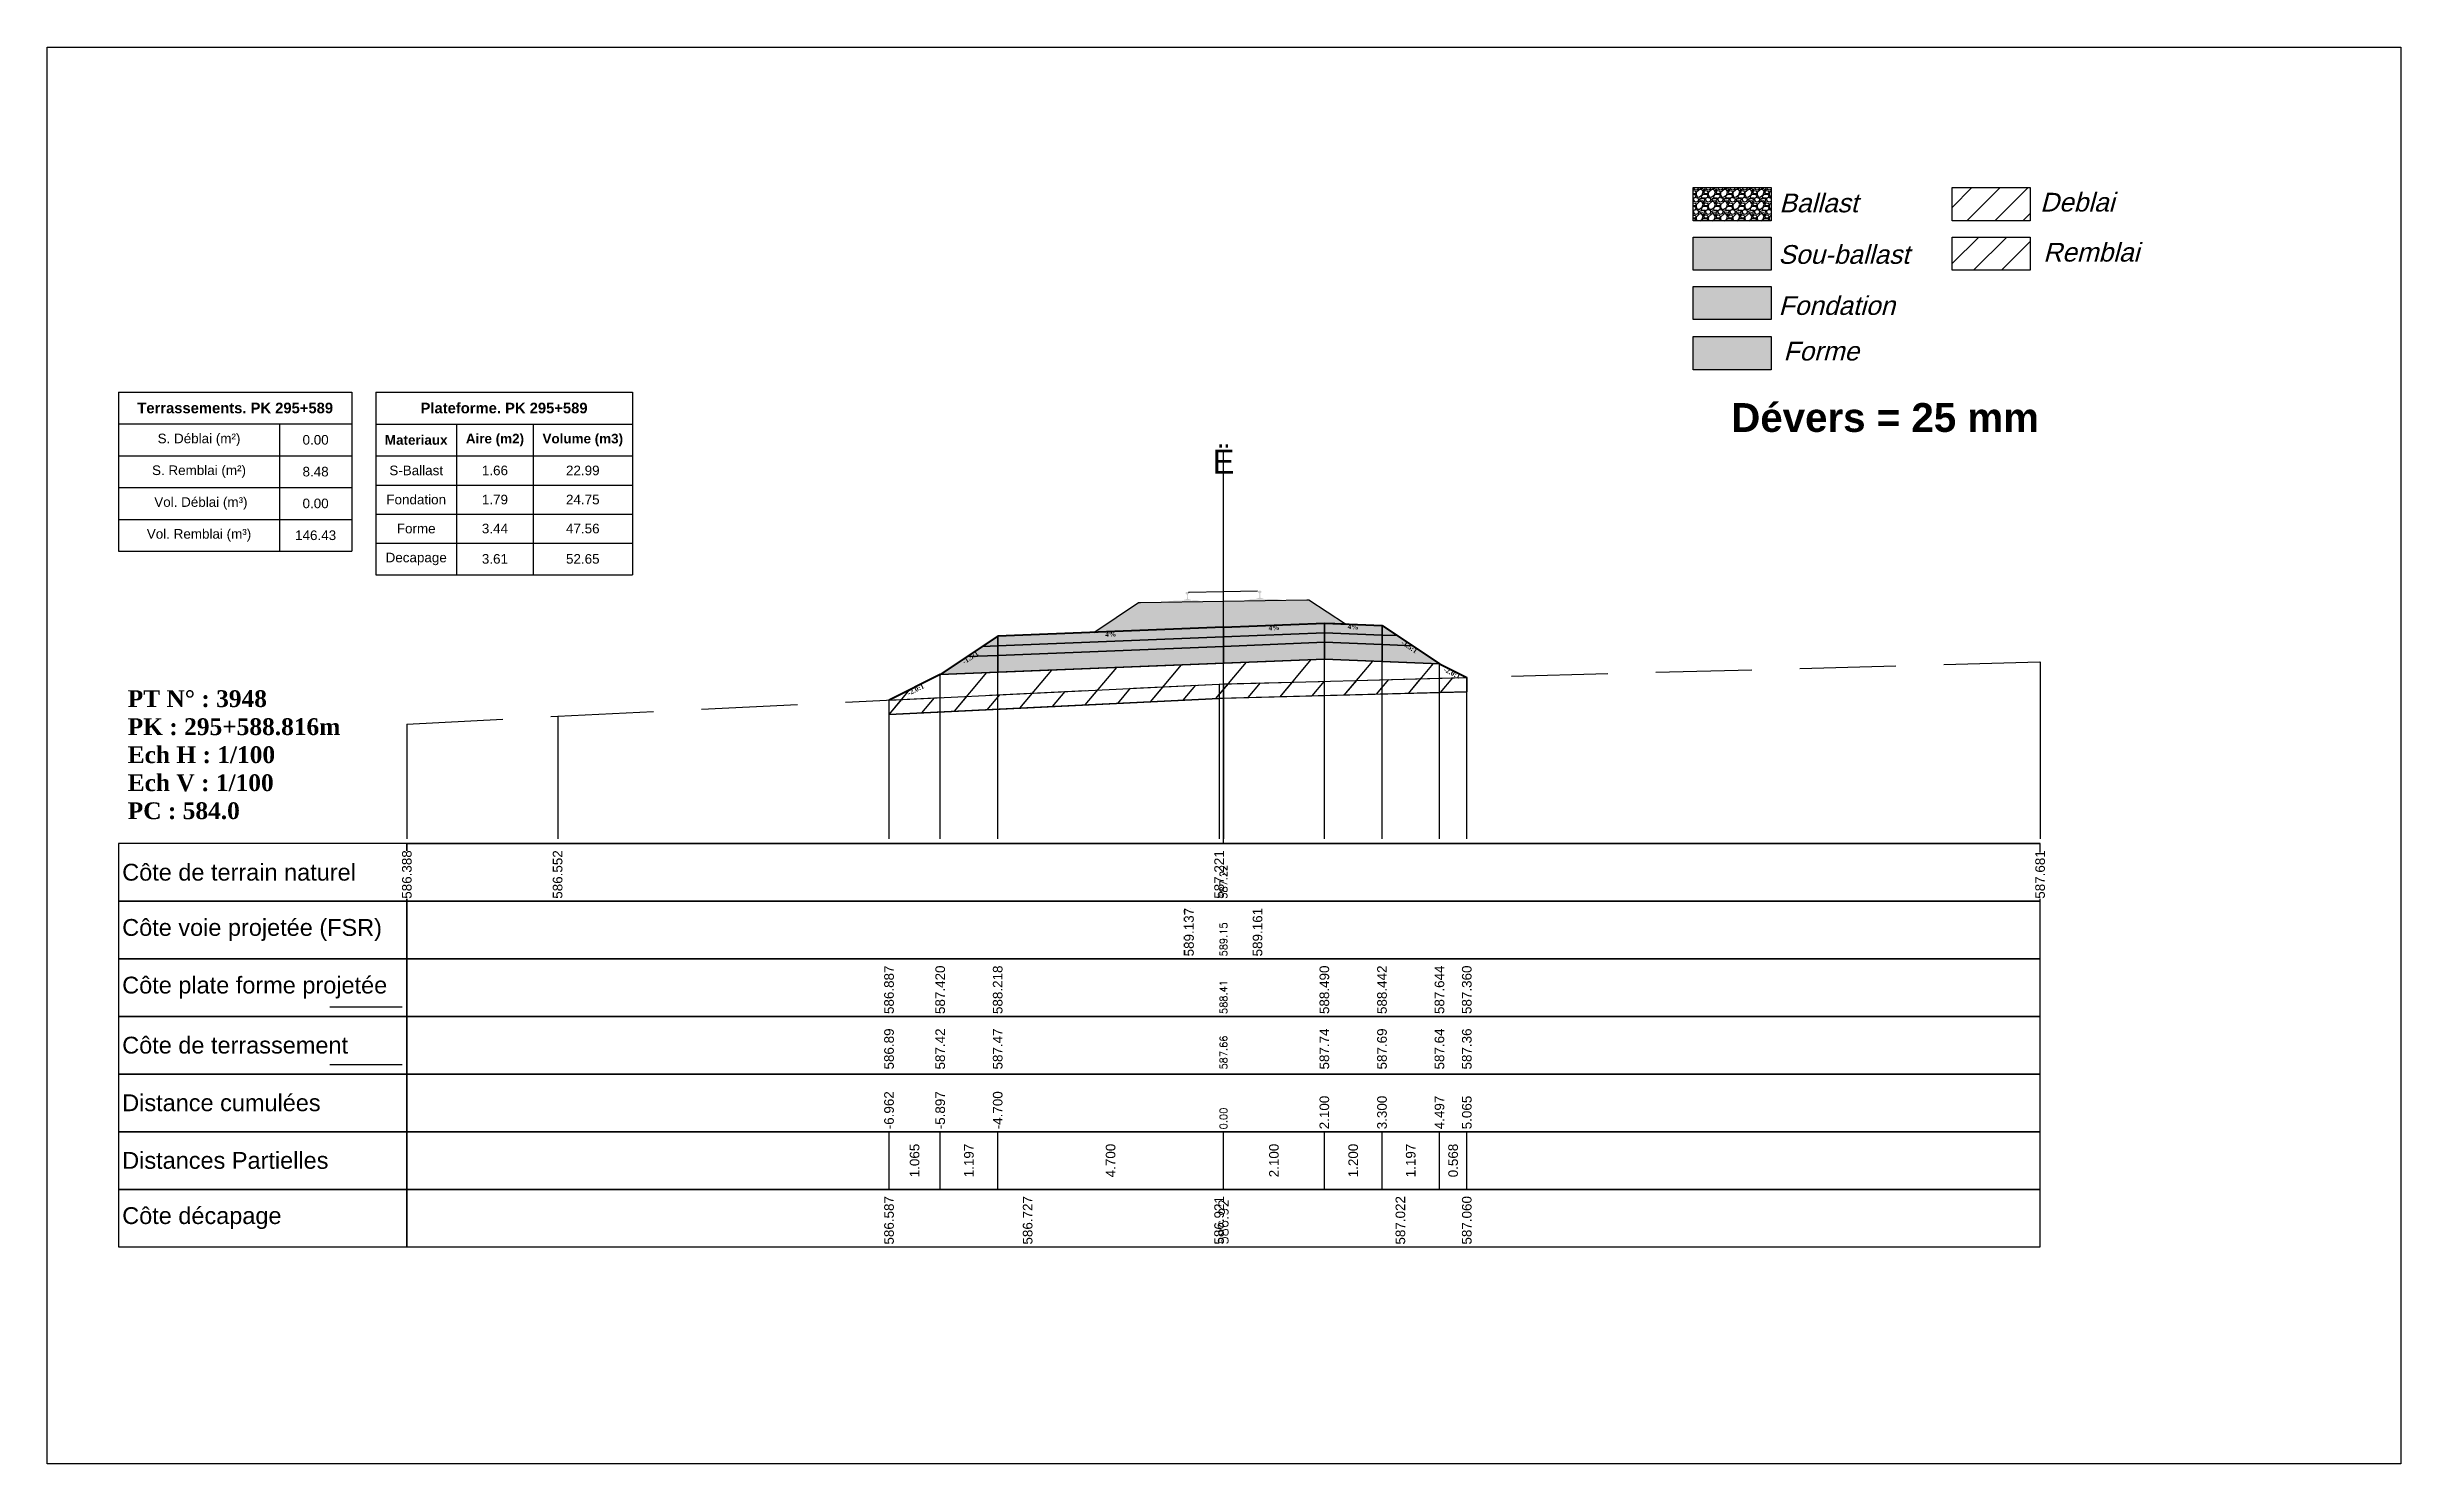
# Model space of a CAD drawing. Header units: millimetres. Extents: x 2762 to 3076, y 916 to 3305.
# Drawn here: x 2873.89 to 2922.89, y 2883.77 to 2913.27 of the extents above; entities that cross this region are included whole.
import ezdxf

# ---------------------------------------------------------------- set-up
doc = ezdxf.new("R2010")
doc.units = ezdxf.units.MM
doc.header["$LTSCALE"] = 2
doc.linetypes.add('CACHE', pattern=[9.525, 6.35, -3.175])
doc.linetypes.add('DASHED', pattern=[0.75, 0.5, -0.25])
for name, color, linetype in [('C-ANNO-TABL', 1, 'Continuous'), ('C-ANNO-TABL-TEXT', 150, 'Continuous'), ('C-ANNO-TABL-TITL', 150, 'Continuous'), ('C-ANNO-TABL-TTBL', 5, 'Continuous'), ('C-ROAD-CORR', 5, 'Continuous'), ('C-ROAD-SCTN', 7, 'Continuous')]:
    doc.layers.add(name, color=color, linetype=linetype)
doc.styles.add('ARIAL', font='arial.ttf')
doc.styles.add('C3D_Etiquette', font='romans.shx')
doc.styles.add('C3D_Profil_Travers', font='romans.shx')
doc.styles.get("Standard").update_dxf_attribs({"font": 'arial.ttf'})

msp = doc.modelspace()

# ---------------------------------------------------------------- texts
at = {"insert": (2908.949, 2905.854), "char_height": 0.6, "attachment_point": 1}
msp.add_mtext_dynamic_manual_height_columns('{\\fArial|b1|i0|c0|p34;Dévers = 25 mm}', width=8.82587, gutter_width=1.25, heights=[0], dxfattribs=at)
at = {"color": 7, "linetype": 'Continuous', "lineweight": -3}
for s, insert, char_height, attachment_point, style in [('{\\fWingdings|b0|i0|c2|p0;Ë}', (2898.38, 2904.384), 0.5, 8, 'C3D_Profil_Travers'), ('{\\fTimes New Roman|b1|i0|c0|p18;PT N° : 3948\\PPK : 295+588.816m\\PEch H : 1/100\\PEch V : 1/100\\PPC : 584.0}', (2875.568, 2897.184), 0.35, 7, 'C3D_Profil_Travers'), ('{\\fArial|b0|i0|c0|p34;Côte de terrain naturel}', (2875.454, 2896.084), 0.35, 4, 'C3D_Etiquette'), ('{\\fArial|b0|i0|c0|p34;Côte plate forme projetée}', (2875.454, 2893.684), 0.35, 4, 'C3D_Etiquette'), ('{\\fArial|b0|i0|c0|p34;Côte de terrassement}', (2875.454, 2892.484), 0.35, 4, 'C3D_Etiquette'), ('{\\fArial|b0|i0|c0|p34;Distance cumulées}', (2875.454, 2891.284), 0.35, 4, 'C3D_Etiquette'), ('{\\fArial|b0|i0|c0|p34;Distances Partielles}', (2875.454, 2890.084), 0.35, 4, 'C3D_Etiquette'), ('{\\fArial|b0|i0|c0|p34;Côte décapage}', (2875.454, 2888.884), 0.35, 4, 'C3D_Etiquette')]:
    msp.add_mtext(s, dxfattribs=dict(at, insert=insert, char_height=char_height, attachment_point=attachment_point, style=style))
at = {"color": 7, "linetype": 'Continuous', "lineweight": -3, "char_height": 0.1, "attachment_point": 2, "style": 'C3D_Etiquette'}
for s, insert, width, rotation in [('{\\fTimes New Roman|b1|i0|c0|p18;4%}', (2896.03, 2901.091), 0.42071, 2.2906), ('{\\fTimes New Roman|b1|i0|c0|p18;4%}', (2899.43, 2901.227), 0.37094, 2.2906), ('{\\fTimes New Roman|b1|i0|c0|p18;4%}', (2901.079, 2901.245), 0.42071, 357.7094), ('{\\fTimes New Roman|b1|i0|c0|p18;-1.5:1}', (2902.276, 2900.823), 0.34598, 326.3099), ('{\\fTimes New Roman|b1|i0|c0|p18;-1.5:1}', (2893.083, 2900.599), 0.34598, 33.6901), ('{\\fTimes New Roman|b1|i0|c0|p18;-2.0:1}', (2903.159, 2900.282), 0.34598, 333.4349), ('{\\fTimes New Roman|b1|i0|c0|p18;-2.0:1}', (2891.952, 2899.934), 0.34598, 26.5651)]:
    msp.add_mtext(s, dxfattribs=dict(at, insert=insert, width=width, rotation=rotation))
at = {"color": 7, "linetype": 'Continuous', "lineweight": -3, "insert": (2875.454, 2894.884), "char_height": 0.35, "attachment_point": 4}
msp.add_mtext('{\\fArial|b0|i0|c0|p34;Côte voie projetée (FSR)}', dxfattribs=at)
at = {"color": 7, "linetype": 'Continuous', "lineweight": -3, "rotation": 90, "style": 'C3D_Profil_Travers'}
for s, insert, char_height, attachment_point in [('589.15', (2898.38, 2894.334), 0.15, 4), ('588.41', (2898.38, 2893.134), 0.15, 4), ('{\\fArial|b0|i0|c0|p34;586.89}', (2891.418, 2891.979), 0.2, 4), ('{\\fArial|b0|i0|c0|p34;587.42}', (2892.483, 2891.979), 0.2, 4), ('{\\fArial|b0|i0|c0|p34;587.47}', (2893.68, 2891.979), 0.2, 4), ('587.66', (2898.38, 2891.979), 0.15, 4), ('{\\fArial|b0|i0|c0|p34;587.74}', (2900.48, 2891.979), 0.2, 4), ('{\\fArial|b0|i0|c0|p34;587.69}', (2901.68, 2891.979), 0.2, 4), ('{\\fArial|b0|i0|c0|p34;587.64}', (2902.876, 2891.979), 0.2, 4), ('{\\fArial|b0|i0|c0|p34;587.36}', (2903.445, 2891.979), 0.2, 4), ('0.00', (2898.38, 2890.734), 0.15, 4), ('{\\fArial|b0|i0|c0|p34;1.065}', (2891.95, 2890.084), 0.2, 5), ('{\\fArial|b0|i0|c0|p34;1.197}', (2893.081, 2890.084), 0.2, 5), ('{\\fArial|b0|i0|c0|p34;4.700}', (2896.03, 2890.084), 0.2, 5), ('{\\fArial|b0|i0|c0|p34;2.100}', (2899.43, 2890.084), 0.2, 5), ('{\\fArial|b0|i0|c0|p34;1.200}', (2901.08, 2890.084), 0.2, 5), ('{\\fArial|b0|i0|c0|p34;1.197}', (2902.278, 2890.084), 0.2, 5), ('{\\fArial|b0|i0|c0|p34;0.568}', (2903.16, 2890.084), 0.2, 5)]:
    msp.add_mtext(s, dxfattribs=dict(at, insert=insert, char_height=char_height, attachment_point=attachment_point))
at = {"layer": 'C-ANNO-TABL-TEXT', "color": 7, "style": 'ARIAL', "oblique": 15}
for s, p in [('Ballast', (2909.949, 2909.826)), ('Deblai', (2915.379, 2909.842)), ('Sou-ballast', (2909.929, 2908.754)), ('Remblai', (2915.443, 2908.8)), ('Fondation', (2909.934, 2907.69)), ('Forme', (2910.034, 2906.741))]:
    msp.add_text(s, height=0.39, dxfattribs=at).set_placement(p)
at = {"layer": 'C-ANNO-TABL-TEXT', "color": 7, "linetype": 'Continuous', "lineweight": -3, "char_height": 0.2, "attachment_point": 5, "style": 'ARIAL'}
for s, insert in [('{\\fArial|b0|i0|c0|p34;\\C7;0.00}', (2879.48, 2905.088)), ('{\\fArial|b0|i0|c0|p34;\\C7;8.48}', (2879.48, 2904.426)), ('{\\fArial|b0|i0|c0|p34;\\C7;S-Ballast}', (2881.574, 2904.451)), ('{\\fArial|b0|i0|c0|p34;\\C7;1.66}', (2883.213, 2904.451)), ('{\\C18;\\c0;22.99}', (2885.042, 2904.451)), ('{\\fArial|b0|i0|c0|p34;\\C7;0.00}', (2879.48, 2903.764)), ('{\\fArial|b0|i0|c0|p34;\\C7;Fondation}', (2881.574, 2903.845)), ('{\\fArial|b0|i0|c0|p34;\\C7;1.79}', (2883.213, 2903.845)), ('{\\C18;\\c0;24.75}', (2885.042, 2903.845)), ('{\\fArial|b0|i0|c0|p34;\\C7;Forme}', (2881.574, 2903.241)), ('{\\fArial|b0|i0|c0|p34;\\C7;3.44}', (2883.213, 2903.241)), ('{\\C18;\\c0;47.56}', (2885.042, 2903.241)), ('{\\fArial|b0|i0|c0|p34;\\C7;146.43}', (2879.48, 2903.101)), ('{\\fArial|b0|i0|c0|p34;\\C7;Decapage}', (2881.574, 2902.609)), ('{\\fArial|b0|i0|c0|p34;\\C7;3.61}', (2883.213, 2902.609)), ('{\\C18;\\c0;52.65}', (2885.042, 2902.609))]:
    msp.add_mtext(s, dxfattribs=dict(at, insert=insert))
at = {"layer": 'C-ANNO-TABL-TITL', "color": 7, "linetype": 'Continuous', "lineweight": -3, "attachment_point": 5, "style": 'ARIAL'}
for s, insert, char_height in [('{\\fArial|b1|i0|c0|p34;\\C7;Terrassements. PK 295+589}', (2877.806, 2905.751), 0.22), ('{\\fArial|b1|i0|c0|p34;\\C18;\\c0;Plateforme. PK 295+589}', (2883.403, 2905.75), 0.22), ('{\\fArial|b0|i0|c0|p34;\\C7;S. Déblai (m²) }', (2877.053, 2905.088), 0.2), ('{\\fArial|b1|i0|c0|p34;\\C7;Aire (m2)}', (2883.213, 2905.085), 0.2), ('{\\fArial|b1|i0|c0|p34;\\C7;Volume (m3)}', (2885.042, 2905.085), 0.2), ('{\\fArial|b1|i0|c0|p34;\\C7;Materiaux   }', (2881.574, 2905.085), 0.2), ('{\\fArial|b0|i0|c0|p34;\\C7;S. Remblai (m²) }', (2877.053, 2904.426), 0.2), ('{\\fArial|b0|i0|c0|p34;\\C7; Vol. Déblai (m³) }', (2877.053, 2903.764), 0.2), ('{\\fArial|b0|i0|c0|p34;\\C7;Vol. Remblai (m³)}', (2877.053, 2903.101), 0.2)]:
    msp.add_mtext(s, dxfattribs=dict(at, insert=insert, char_height=char_height))

# ---------------------------------------------------------------- hatches: boundary and pattern name
h = msp.add_hatch(color=11)
h.dxf.hatch_style = 1
h.paths.add_polyline_path([(2909.781, 2909.312), (2908.155, 2909.312), (2908.155, 2908.621), (2909.781, 2908.621)])
h = msp.add_hatch(color=30)
h.dxf.hatch_style = 1
h.paths.add_polyline_path([(2909.781, 2908.285), (2908.155, 2908.285), (2908.155, 2907.593), (2909.781, 2907.593)])
h = msp.add_hatch(color=83)
h.dxf.hatch_style = 1
h.paths.add_polyline_path([(2909.781, 2907.239), (2908.155, 2907.239), (2908.155, 2906.547), (2909.781, 2906.547)])
at = {"linetype": 'Continuous', "lineweight": -3}
msp.add_hatch(color=254, dxfattribs=at).paths.add_polyline_path([(2897.169, 2901.528), (2897.166, 2901.713), (2897.28, 2901.736), (2897.628, 2901.742), (2897.628, 2901.748), (2897.554, 2901.746), (2897.554, 2901.756), (2897.555, 2901.757), (2897.556, 2901.758), (2897.558, 2901.759), (2897.578, 2901.76), (2897.581, 2901.761), (2897.584, 2901.762), (2897.612, 2901.773), (2897.614, 2901.774), (2897.615, 2901.776), (2897.616, 2901.777), (2897.617, 2901.781), (2897.618, 2901.789), (2897.619, 2901.798), (2897.62, 2901.808), (2897.62, 2901.832), (2897.619, 2901.848), (2897.618, 2901.854), (2897.617, 2901.86), (2897.616, 2901.865), (2897.616, 2901.866), (2897.615, 2901.87), (2897.614, 2901.871), (2897.613, 2901.873), (2897.612, 2901.874), (2897.61, 2901.875), (2897.595, 2901.88), (2897.592, 2901.882), (2897.592, 2901.883), (2897.591, 2901.884), (2897.591, 2901.887), (2897.591, 2901.905), (2897.591, 2901.909), (2897.592, 2901.912), (2897.594, 2901.914), (2897.596, 2901.915), (2897.599, 2901.917), (2897.6, 2901.917), (2897.604, 2901.918), (2897.608, 2901.919), (2897.611, 2901.919), (2897.615, 2901.919), (2897.62, 2901.92), (2897.623, 2901.92), (2897.626, 2901.92), (2897.63, 2901.92), (2897.633, 2901.92), (2897.637, 2901.92), (2897.642, 2901.92), (2897.645, 2901.919), (2897.649, 2901.919), (2897.653, 2901.918), (2897.654, 2901.918), (2897.656, 2901.917), (2897.659, 2901.915), (2897.661, 2901.913), (2897.662, 2901.91), (2897.663, 2901.906), (2897.663, 2901.888), (2897.663, 2901.886), (2897.662, 2901.884), (2897.662, 2901.883), (2897.659, 2901.881), (2897.644, 2901.876), (2897.643, 2901.875), (2897.641, 2901.873), (2897.64, 2901.872), (2897.64, 2901.87), (2897.639, 2901.867), (2897.638, 2901.865), (2897.638, 2901.86), (2897.637, 2901.854), (2897.637, 2901.848), (2897.636, 2901.832), (2897.637, 2901.808), (2897.638, 2901.798), (2897.639, 2901.789), (2897.641, 2901.782), (2897.642, 2901.778), (2897.642, 2901.776), (2897.644, 2901.775), (2897.646, 2901.774), (2897.674, 2901.764), (2897.677, 2901.763), (2897.681, 2901.762), (2897.701, 2901.761), (2897.702, 2901.761), (2897.703, 2901.76), (2897.704, 2901.759), (2897.704, 2901.749), (2897.63, 2901.748), (2897.63, 2901.742), (2897.834, 2901.746), (2897.966, 2901.717), (2898.8, 2901.732), (2898.931, 2901.765), (2899.135, 2901.769), (2899.135, 2901.774), (2899.061, 2901.773), (2899.061, 2901.782), (2899.062, 2901.784), (2899.063, 2901.784), (2899.064, 2901.785), (2899.084, 2901.787), (2899.088, 2901.787), (2899.091, 2901.789), (2899.119, 2901.799), (2899.121, 2901.801), (2899.122, 2901.802), (2899.123, 2901.803), (2899.124, 2901.808), (2899.125, 2901.815), (2899.126, 2901.824), (2899.127, 2901.834), (2899.126, 2901.858), (2899.125, 2901.874), (2899.125, 2901.88), (2899.124, 2901.886), (2899.123, 2901.891), (2899.123, 2901.893), (2899.122, 2901.896), (2899.121, 2901.898), (2899.12, 2901.899), (2899.118, 2901.9), (2899.117, 2901.901), (2899.102, 2901.907), (2899.099, 2901.908), (2899.098, 2901.909), (2899.098, 2901.911), (2899.098, 2901.913), (2899.097, 2901.931), (2899.098, 2901.936), (2899.099, 2901.938), (2899.101, 2901.94), (2899.103, 2901.942), (2899.106, 2901.943), (2899.107, 2901.944), (2899.11, 2901.944), (2899.114, 2901.945), (2899.118, 2901.945), (2899.122, 2901.946), (2899.127, 2901.946), (2899.13, 2901.946), (2899.133, 2901.946), (2899.136, 2901.946), (2899.14, 2901.946), (2899.144, 2901.946), (2899.149, 2901.946), (2899.152, 2901.946), (2899.156, 2901.945), (2899.16, 2901.944), (2899.161, 2901.944), (2899.163, 2901.943), (2899.165, 2901.941), (2899.168, 2901.939), (2899.169, 2901.937), (2899.169, 2901.932), (2899.17, 2901.914), (2899.17, 2901.912), (2899.169, 2901.91), (2899.169, 2901.909), (2899.166, 2901.908), (2899.151, 2901.902), (2899.149, 2901.901), (2899.148, 2901.9), (2899.147, 2901.898), (2899.146, 2901.897), (2899.146, 2901.893), (2899.145, 2901.891), (2899.144, 2901.887), (2899.144, 2901.881), (2899.143, 2901.874), (2899.143, 2901.858), (2899.143, 2901.835), (2899.145, 2901.824), (2899.146, 2901.815), (2899.147, 2901.808), (2899.148, 2901.804), (2899.149, 2901.802), (2899.15, 2901.801), (2899.153, 2901.8), (2899.181, 2901.79), (2899.184, 2901.789), (2899.187, 2901.789), (2899.207, 2901.787), (2899.209, 2901.787), (2899.21, 2901.786), (2899.211, 2901.785), (2899.211, 2901.775), (2899.137, 2901.774), (2899.137, 2901.769), (2899.485, 2901.775), (2899.6, 2901.756), (2899.604, 2901.571)])
h = msp.add_hatch(dxfattribs=at)
h.set_pattern_fill('GRAVEL', color=252, scale=0.009, style=0)
h.set_pattern_definition([(228.0128, (2895.843941, 2901.309992), (-1.8288, -2.0574), [0.030755, -3.0447435]), (184.96974, (2895.823367, 2901.287132), (2.743199999, 0.228600013), [0.0527764, -5.2248644]), (132.51045, (2895.77079, 2901.28256), (2.286, -2.5146), [0.0372133, -3.684125]), (267.2737, (2895.681635, 2901.22541), (0.2286, 4.572), [0.0480604, -4.7579794]), (292.83365, (2895.679349, 2901.177404), (-1.143, 2.7432), [0.047127, -4.6655827]), (357.2737, (2895.697637, 2901.13397), (-4.572, 0.2286), [0.0480604, -4.7579794]), (37.69424, (2895.7456434, 2901.131684), (-2.9718, -2.286), [0.0635574, -6.2921804]), (72.25533, (2895.795935, 2901.170546), (1.6002, 5.0292), [0.0600048, -5.940473]), (121.42957, (2895.814223, 2901.227696), (-1.8288, 2.9718), [0.048223, -4.774099]), (175.23636, (2895.789077, 2901.268844), (2.5146, -0.2286), [0.055054, -2.697654]), (222.39744, (2895.7342134, 2901.273416), (-2.7432, -2.5146), [0.071197, -7.0485095]), (138.81407, (2895.90795, 2901.223124), (-1.6002, 1.3716), [0.0243004, -2.405751]), (171.46923, (2895.889661, 2901.239126), (2.9718, -0.4572), [0.0462314, -4.5769175]), (225, (2895.84394, 2901.24598), (-3e-17, -0.2286), [0.032329, -0.29096]), (203.1986, (2895.82794, 2901.273416), (1.143, 0.4572), [0.01741, -1.723556]), (291.8014, (2895.811937, 2901.26656), (-0.2286, 0.6858), [0.024621, -1.206428]), (30.9638, (2895.82108, 2901.2437), (0.6858, 0.4572), [0.039989, -1.292967]), (161.565, (2895.85537, 2901.26427), (0.4572, -0.2286), [0.028916, -0.693981]), (16.38954, (2895.67935, 2901.266558), (2.286, 0.6858), [0.040508, -4.0102944]), (70.34618, (2895.718211, 2901.277988), (-0.9144, -2.5146), [0.033984, -3.3643994]), (293.1986, (2895.85537, 2901.309992), (-0.4572, 1.143), [0.034819, -1.7061465]), (343.61046, (2895.869087, 2901.277988), (-2.286, 0.6858), [0.040508, -4.0102944]), (339.44395, (2895.67935, 2901.124826), (-1.143, 0.4572), [0.039063, -1.914096]), (294.77514, (2895.715925, 2901.11111), (-1.143, 2.5146), [0.0327305, -3.2403234]), (66.8014, (2895.857657, 2901.081392), (0.4572, 1.143), [0.034819, -1.7061465]), (17.35402, (2895.871373, 2901.113396), (-2.9718, -0.9144), [0.0383204, -3.793714]), (69.44395, (2895.745643, 2901.081392), (-0.4572, -1.143), [0.0195316, -1.933628]), (101.3099, (2895.84394, 2901.081392), (-0.2286, 0.9144), [0.011656, -1.1539795]), (165.9638, (2895.841655, 2901.09282), (0.6858, -0.2286), [0.047127, -0.895415]), (186.009, (2895.795935, 2901.104252), (2.286, 0.2286), [0.043674, -4.323723]), (303.69, (2895.82108, 2901.223124), (-0.2286, 0.4572), [0.032969, -0.79126]), (353.15723, (2895.839369, 2901.195692), (3.8862, -0.4572), [0.05756, -5.698441]), (60.9454, (2895.89652, 2901.188834), (-0.9144, -1.6002), [0.023536, -2.330045]), (90, (2895.90795, 2901.2094), (-0.2286, 0.2286), [0.013716, -0.214884]), (120.25644, (2895.791363, 2901.11111), (0.9144, -1.6002), [0.031758, -3.1440547]), (48.0128, (2895.775361, 2901.138542), (1.8288, 2.0574), [0.06151, -3.0139886]), (0, (2895.8165, 2901.18426), (0.2286, 0.2286), [0.059436, -0.169164]), (325.30485, (2895.875945, 2901.184262), (2.286, -1.6002), [0.036145, -3.5783385]), (254.0546, (2895.905663, 2901.163688), (-0.2286, -0.9144), [0.033285, -1.6309485]), (207.64598, (2895.896519, 2901.131684), (-4.3434, -2.286), [0.054193, -5.365122]), (175.42608, (2895.848513, 2901.106538), (-2.9718, 0.2286), [0.0573327, -5.675926])])
h.paths.add_polyline_path([(2895.679, 2901.081), (2896.608, 2901.701), (2896.652, 2901.701), (2898.38, 2901.731), (2900.114, 2901.761), (2900.158, 2901.761), (2900.916, 2901.256), (2900.48, 2901.273)])
h = msp.add_hatch(color=83, dxfattribs=at)
h.paths.add_polyline_path([(2901.68, 2900.475), (2901.68, 2900.825), (2902.318, 2900.8), (2902.876, 2900.428)])
h.paths.add_polyline_path([(2900.48, 2900.523), (2900.48, 2900.873), (2901.68, 2900.825), (2901.68, 2900.475)])
h.paths.add_polyline_path([(2898.38, 2900.439), (2898.38, 2900.789), (2900.48, 2900.873), (2900.48, 2900.523)])
h.paths.add_polyline_path([(2893.68, 2900.251), (2893.68, 2900.601), (2898.38, 2900.789), (2898.38, 2900.439)])
h.paths.add_polyline_path([(2892.483, 2900.204), (2893.041, 2900.576), (2893.68, 2900.601), (2893.68, 2900.251)])
h = msp.add_hatch(color=30, dxfattribs=at)
h.paths.add_polyline_path([(2901.68, 2900.825), (2901.68, 2901.025), (2901.999, 2901.013), (2902.318, 2900.8)])
h.paths.add_polyline_path([(2900.48, 2900.873), (2900.48, 2901.073), (2901.68, 2901.025), (2901.68, 2900.825)])
h.paths.add_polyline_path([(2898.38, 2900.789), (2898.38, 2900.989), (2900.48, 2901.073), (2900.48, 2900.873)])
h.paths.add_polyline_path([(2893.68, 2900.601), (2893.68, 2900.801), (2898.38, 2900.989), (2898.38, 2900.789)])
h.paths.add_polyline_path([(2893.041, 2900.576), (2893.36, 2900.789), (2893.68, 2900.801), (2893.68, 2900.601)])
h = msp.add_hatch(color=11, dxfattribs=at)
h.paths.add_polyline_path([(2901.68, 2901.025), (2901.68, 2901.225), (2901.999, 2901.013)])
h.paths.add_polyline_path([(2900.48, 2901.073), (2900.48, 2901.273), (2901.68, 2901.225), (2901.68, 2901.025)])
h.paths.add_polyline_path([(2898.38, 2900.989), (2898.38, 2901.189), (2900.48, 2901.273), (2900.48, 2901.073)])
h.paths.add_polyline_path([(2893.68, 2900.801), (2893.68, 2901.001), (2898.38, 2901.189), (2898.38, 2900.989)])
h.paths.add_polyline_path([(2893.36, 2900.789), (2893.68, 2901.001), (2893.68, 2900.801)])
h = msp.add_hatch(dxfattribs=at)
h.set_pattern_fill('_U', color=3, angle=50, style=0, pattern_type=0)
h.set_pattern_definition([(50, (2891.4176, 2899.3709), (-0.766044, 0.64279), [])])
h.paths.add_polyline_path([(2891.418, 2899.371), (2891.418, 2899.671), (2892.483, 2900.204), (2900.48, 2900.523), (2902.876, 2900.428), (2903.445, 2900.143), (2903.445, 2899.843), (2898.289, 2899.705)])
h = msp.add_hatch(dxfattribs=at)
h.set_pattern_fill('_U', color=150, scale=0.5, angle=50, style=0, pattern_type=0)
h.set_pattern_definition([(50, (2891.41764, 2899.37094), (-0.383022, 0.321394), [])])
h.paths.add_polyline_path([(2891.418, 2899.371), (2891.418, 2899.671), (2898.289, 2900.005), (2903.445, 2900.143), (2903.445, 2899.843), (2898.289, 2899.705)])

# ---------------------------------------------------------------- linework, layer by layer
for p, q in [((2908.155, 2910.34), (2909.781, 2910.34)), ((2908.155, 2909.648), (2908.155, 2910.34)), ((2909.781, 2910.34), (2909.781, 2909.648)), ((2913.548, 2910.34), (2915.174, 2910.34)), ((2913.548, 2909.648), (2913.548, 2910.34)), ((2915.174, 2910.34), (2915.174, 2909.648)), ((2909.781, 2909.648), (2908.155, 2909.648)), ((2915.174, 2909.648), (2913.548, 2909.648)), ((2908.155, 2909.312), (2909.781, 2909.312)), ((2908.155, 2908.621), (2908.155, 2909.312)), ((2909.781, 2909.312), (2909.781, 2908.621)), ((2913.548, 2909.312), (2915.174, 2909.312)), ((2913.548, 2908.621), (2913.548, 2909.312)), ((2915.174, 2909.312), (2915.174, 2908.621)), ((2909.781, 2908.621), (2908.155, 2908.621)), ((2908.155, 2908.285), (2909.781, 2908.285)), ((2908.155, 2907.593), (2908.155, 2908.285)), ((2909.781, 2908.285), (2909.781, 2907.593)), ((2915.174, 2908.621), (2913.548, 2908.621)), ((2909.781, 2907.593), (2908.155, 2907.593)), ((2908.155, 2907.239), (2909.781, 2907.239)), ((2908.155, 2906.547), (2908.155, 2907.239)), ((2909.781, 2907.239), (2909.781, 2906.547)), ((2909.781, 2906.547), (2908.155, 2906.547))]:
    msp.add_line(p, q)
at = {"linetype": 'Continuous'}
for p, q in [((2908.158, 2910.294), (2908.155, 2910.295)), ((2908.155, 2910.291), (2908.158, 2910.294)), ((2908.195, 2910.265), (2908.155, 2910.271)), ((2908.155, 2910.226), (2908.205, 2910.22)), ((2908.155, 2910.205), (2908.181, 2910.205)), ((2908.207, 2910.14), (2908.155, 2910.113)), ((2908.16, 2910.09), (2908.176, 2910.126)), ((2908.161, 2910.34), (2908.174, 2910.309)), ((2908.173, 2910.309), (2908.216, 2910.296)), ((2908.176, 2910.127), (2908.217, 2910.139)), ((2908.18, 2910.207), (2908.214, 2910.184)), ((2908.218, 2910.249), (2908.197, 2910.267)), ((2908.204, 2910.21), (2908.217, 2910.233)), ((2908.214, 2910.182), (2908.204, 2910.146)), ((2908.216, 2910.297), (2908.26, 2910.309)), ((2908.216, 2910.138), (2908.257, 2910.122)), ((2908.219, 2910.25), (2908.217, 2910.197)), ((2908.217, 2910.233), (2908.217, 2910.248)), ((2908.217, 2910.197), (2908.237, 2910.149)), ((2908.284, 2910.297), (2908.225, 2910.243)), ((2908.237, 2910.146), (2908.29, 2910.144)), ((2908.256, 2910.124), (2908.271, 2910.091)), ((2908.26, 2910.309), (2908.271, 2910.34)), ((2908.337, 2910.297), (2908.276, 2910.302)), ((2908.29, 2910.147), (2908.346, 2910.19)), ((2908.29, 2910.09), (2908.298, 2910.111)), ((2908.317, 2910.314), (2908.293, 2910.34)), ((2908.346, 2910.11), (2908.298, 2910.105)), ((2908.36, 2910.32), (2908.302, 2910.315)), ((2908.324, 2910.154), (2908.369, 2910.205)), ((2908.343, 2910.124), (2908.325, 2910.155)), ((2908.364, 2910.252), (2908.336, 2910.298)), ((2908.405, 2910.12), (2908.341, 2910.125)), ((2908.346, 2910.189), (2908.366, 2910.253)), ((2908.397, 2910.103), (2908.346, 2910.116)), ((2908.363, 2910.296), (2908.373, 2910.271)), ((2908.382, 2910.304), (2908.364, 2910.297)), ((2908.369, 2910.205), (2908.435, 2910.205)), ((2908.374, 2910.271), (2908.412, 2910.294)), ((2908.399, 2910.273), (2908.374, 2910.248)), ((2908.374, 2910.248), (2908.394, 2910.217)), ((2908.394, 2910.34), (2908.376, 2910.32)), ((2908.412, 2910.294), (2908.381, 2910.304)), ((2908.395, 2910.227), (2908.459, 2910.22)), ((2908.449, 2910.265), (2908.399, 2910.273)), ((2908.461, 2910.14), (2908.408, 2910.113)), ((2908.414, 2910.09), (2908.43, 2910.126)), ((2908.415, 2910.34), (2908.428, 2910.309)), ((2908.427, 2910.309), (2908.47, 2910.296)), ((2908.43, 2910.127), (2908.471, 2910.139)), ((2908.434, 2910.207), (2908.468, 2910.184)), ((2908.472, 2910.249), (2908.451, 2910.267)), ((2908.458, 2910.21), (2908.471, 2910.233)), ((2908.468, 2910.182), (2908.458, 2910.146)), ((2908.47, 2910.297), (2908.514, 2910.309)), ((2908.47, 2910.138), (2908.511, 2910.122)), ((2908.473, 2910.25), (2908.471, 2910.197)), ((2908.471, 2910.233), (2908.471, 2910.248)), ((2908.471, 2910.197), (2908.491, 2910.149)), ((2908.538, 2910.297), (2908.479, 2910.243)), ((2908.491, 2910.146), (2908.544, 2910.144)), ((2908.51, 2910.124), (2908.525, 2910.091)), ((2908.514, 2910.309), (2908.525, 2910.34)), ((2908.591, 2910.297), (2908.53, 2910.302)), ((2908.544, 2910.147), (2908.6, 2910.19)), ((2908.544, 2910.09), (2908.552, 2910.111)), ((2908.571, 2910.314), (2908.547, 2910.34)), ((2908.6, 2910.11), (2908.552, 2910.105)), ((2908.614, 2910.32), (2908.556, 2910.315)), ((2908.578, 2910.154), (2908.623, 2910.205)), ((2908.597, 2910.124), (2908.579, 2910.155)), ((2908.618, 2910.252), (2908.59, 2910.298)), ((2908.659, 2910.12), (2908.595, 2910.125)), ((2908.6, 2910.189), (2908.62, 2910.253)), ((2908.651, 2910.103), (2908.6, 2910.116)), ((2908.617, 2910.296), (2908.627, 2910.271)), ((2908.636, 2910.304), (2908.618, 2910.297)), ((2908.623, 2910.205), (2908.689, 2910.205)), ((2908.628, 2910.271), (2908.666, 2910.294)), ((2908.653, 2910.273), (2908.628, 2910.248)), ((2908.628, 2910.248), (2908.648, 2910.217)), ((2908.648, 2910.34), (2908.63, 2910.32)), ((2908.666, 2910.294), (2908.635, 2910.304)), ((2908.649, 2910.227), (2908.713, 2910.22)), ((2908.703, 2910.265), (2908.653, 2910.273)), ((2908.715, 2910.14), (2908.662, 2910.113)), ((2908.668, 2910.09), (2908.684, 2910.126)), ((2908.669, 2910.34), (2908.682, 2910.309)), ((2908.681, 2910.309), (2908.724, 2910.296)), ((2908.684, 2910.127), (2908.725, 2910.139)), ((2908.688, 2910.207), (2908.722, 2910.184)), ((2908.726, 2910.249), (2908.705, 2910.267)), ((2908.712, 2910.21), (2908.725, 2910.233)), ((2908.722, 2910.182), (2908.712, 2910.146)), ((2908.724, 2910.297), (2908.768, 2910.309)), ((2908.724, 2910.138), (2908.765, 2910.122)), ((2908.727, 2910.25), (2908.725, 2910.197)), ((2908.725, 2910.233), (2908.725, 2910.248)), ((2908.725, 2910.197), (2908.745, 2910.149)), ((2908.792, 2910.297), (2908.733, 2910.243)), ((2908.745, 2910.146), (2908.798, 2910.144)), ((2908.764, 2910.124), (2908.779, 2910.091)), ((2908.768, 2910.309), (2908.779, 2910.34)), ((2908.845, 2910.297), (2908.784, 2910.302)), ((2908.798, 2910.147), (2908.854, 2910.19)), ((2908.798, 2910.09), (2908.806, 2910.111)), ((2908.825, 2910.314), (2908.801, 2910.34)), ((2908.854, 2910.11), (2908.806, 2910.105)), ((2908.868, 2910.32), (2908.81, 2910.315)), ((2908.832, 2910.154), (2908.877, 2910.205)), ((2908.851, 2910.124), (2908.833, 2910.155)), ((2908.872, 2910.252), (2908.844, 2910.298)), ((2908.913, 2910.12), (2908.849, 2910.125)), ((2908.854, 2910.189), (2908.874, 2910.253)), ((2908.905, 2910.103), (2908.854, 2910.116)), ((2908.871, 2910.296), (2908.881, 2910.271)), ((2908.89, 2910.304), (2908.872, 2910.297)), ((2908.877, 2910.205), (2908.943, 2910.205)), ((2908.882, 2910.271), (2908.92, 2910.294)), ((2908.907, 2910.273), (2908.882, 2910.248)), ((2908.882, 2910.248), (2908.902, 2910.217)), ((2908.902, 2910.34), (2908.884, 2910.32)), ((2908.92, 2910.294), (2908.889, 2910.304)), ((2908.903, 2910.227), (2908.967, 2910.22)), ((2908.957, 2910.265), (2908.907, 2910.273)), ((2908.969, 2910.14), (2908.916, 2910.113)), ((2908.922, 2910.09), (2908.938, 2910.126)), ((2908.923, 2910.34), (2908.936, 2910.309)), ((2908.935, 2910.309), (2908.978, 2910.296)), ((2908.938, 2910.127), (2908.979, 2910.139)), ((2908.942, 2910.207), (2908.976, 2910.184)), ((2908.98, 2910.249), (2908.959, 2910.267)), ((2908.966, 2910.21), (2908.979, 2910.233)), ((2908.976, 2910.182), (2908.966, 2910.146)), ((2908.978, 2910.297), (2909.022, 2910.309)), ((2908.978, 2910.138), (2909.019, 2910.122)), ((2908.981, 2910.25), (2908.979, 2910.197)), ((2908.979, 2910.233), (2908.979, 2910.248)), ((2908.979, 2910.197), (2908.999, 2910.149)), ((2909.046, 2910.297), (2908.987, 2910.243)), ((2908.999, 2910.146), (2909.052, 2910.144)), ((2909.018, 2910.124), (2909.033, 2910.091)), ((2909.022, 2910.309), (2909.033, 2910.34)), ((2909.099, 2910.297), (2909.038, 2910.302)), ((2909.052, 2910.147), (2909.108, 2910.19)), ((2909.052, 2910.09), (2909.06, 2910.111)), ((2909.079, 2910.314), (2909.055, 2910.34)), ((2909.108, 2910.11), (2909.06, 2910.105)), ((2909.122, 2910.32), (2909.064, 2910.315)), ((2909.086, 2910.154), (2909.131, 2910.205)), ((2909.105, 2910.124), (2909.087, 2910.155)), ((2909.126, 2910.252), (2909.098, 2910.298)), ((2909.167, 2910.12), (2909.103, 2910.125)), ((2909.108, 2910.189), (2909.128, 2910.253)), ((2909.159, 2910.103), (2909.108, 2910.116)), ((2909.125, 2910.296), (2909.135, 2910.271)), ((2909.144, 2910.304), (2909.126, 2910.297)), ((2909.131, 2910.205), (2909.197, 2910.205)), ((2909.136, 2910.271), (2909.174, 2910.294)), ((2909.161, 2910.273), (2909.136, 2910.248)), ((2909.136, 2910.248), (2909.156, 2910.217)), ((2909.156, 2910.34), (2909.138, 2910.32)), ((2909.174, 2910.294), (2909.143, 2910.304)), ((2909.157, 2910.227), (2909.221, 2910.22)), ((2909.211, 2910.265), (2909.161, 2910.273)), ((2909.223, 2910.14), (2909.17, 2910.113)), ((2909.176, 2910.09), (2909.192, 2910.126)), ((2909.177, 2910.34), (2909.19, 2910.309)), ((2909.189, 2910.309), (2909.232, 2910.296)), ((2909.192, 2910.127), (2909.233, 2910.139)), ((2909.196, 2910.207), (2909.23, 2910.184)), ((2909.234, 2910.249), (2909.213, 2910.267)), ((2909.22, 2910.21), (2909.233, 2910.233)), ((2909.23, 2910.182), (2909.22, 2910.146)), ((2909.232, 2910.297), (2909.276, 2910.309)), ((2909.232, 2910.138), (2909.273, 2910.122)), ((2909.235, 2910.25), (2909.233, 2910.197)), ((2909.233, 2910.233), (2909.233, 2910.248)), ((2909.233, 2910.197), (2909.253, 2910.149)), ((2909.3, 2910.297), (2909.241, 2910.243)), ((2909.253, 2910.146), (2909.306, 2910.144)), ((2909.272, 2910.124), (2909.287, 2910.091)), ((2909.276, 2910.309), (2909.287, 2910.34)), ((2909.353, 2910.297), (2909.292, 2910.302)), ((2909.306, 2910.147), (2909.362, 2910.19)), ((2909.306, 2910.09), (2909.314, 2910.111)), ((2909.333, 2910.314), (2909.309, 2910.34)), ((2909.362, 2910.11), (2909.314, 2910.105)), ((2909.376, 2910.32), (2909.318, 2910.315)), ((2909.34, 2910.154), (2909.385, 2910.205)), ((2909.359, 2910.124), (2909.341, 2910.155)), ((2909.38, 2910.252), (2909.352, 2910.298)), ((2909.421, 2910.12), (2909.357, 2910.125)), ((2909.362, 2910.189), (2909.382, 2910.253)), ((2909.413, 2910.103), (2909.362, 2910.116)), ((2909.379, 2910.296), (2909.389, 2910.271)), ((2909.398, 2910.304), (2909.38, 2910.297)), ((2909.385, 2910.205), (2909.451, 2910.205)), ((2909.39, 2910.271), (2909.428, 2910.294)), ((2909.415, 2910.273), (2909.39, 2910.248)), ((2909.39, 2910.248), (2909.41, 2910.217)), ((2909.41, 2910.34), (2909.392, 2910.32)), ((2909.428, 2910.294), (2909.397, 2910.304)), ((2909.411, 2910.227), (2909.475, 2910.22)), ((2909.465, 2910.265), (2909.415, 2910.273)), ((2909.477, 2910.14), (2909.424, 2910.113)), ((2909.43, 2910.09), (2909.446, 2910.126)), ((2909.431, 2910.34), (2909.444, 2910.309)), ((2909.443, 2910.309), (2909.486, 2910.296)), ((2909.446, 2910.127), (2909.487, 2910.139)), ((2909.45, 2910.207), (2909.484, 2910.184)), ((2909.488, 2910.249), (2909.467, 2910.267)), ((2909.474, 2910.21), (2909.487, 2910.233)), ((2909.484, 2910.182), (2909.474, 2910.146)), ((2909.486, 2910.297), (2909.53, 2910.309)), ((2909.486, 2910.138), (2909.527, 2910.122)), ((2909.489, 2910.25), (2909.487, 2910.197)), ((2909.487, 2910.233), (2909.487, 2910.248)), ((2909.487, 2910.197), (2909.507, 2910.149)), ((2909.554, 2910.297), (2909.495, 2910.243)), ((2909.507, 2910.146), (2909.56, 2910.144)), ((2909.526, 2910.124), (2909.541, 2910.091)), ((2909.53, 2910.309), (2909.541, 2910.34)), ((2909.607, 2910.297), (2909.546, 2910.302)), ((2909.56, 2910.147), (2909.616, 2910.19)), ((2909.56, 2910.09), (2909.568, 2910.111)), ((2909.587, 2910.314), (2909.563, 2910.34)), ((2909.616, 2910.11), (2909.568, 2910.105)), ((2909.63, 2910.32), (2909.572, 2910.315)), ((2909.594, 2910.154), (2909.639, 2910.205)), ((2909.613, 2910.124), (2909.595, 2910.155)), ((2909.634, 2910.252), (2909.606, 2910.298)), ((2909.675, 2910.12), (2909.611, 2910.125)), ((2909.616, 2910.189), (2909.636, 2910.253)), ((2909.667, 2910.103), (2909.616, 2910.116)), ((2909.633, 2910.296), (2909.643, 2910.271)), ((2909.652, 2910.304), (2909.634, 2910.297)), ((2909.639, 2910.205), (2909.705, 2910.205)), ((2909.644, 2910.271), (2909.682, 2910.294)), ((2909.669, 2910.273), (2909.644, 2910.248)), ((2909.644, 2910.248), (2909.664, 2910.217)), ((2909.664, 2910.34), (2909.646, 2910.32)), ((2909.682, 2910.294), (2909.651, 2910.304)), ((2909.665, 2910.227), (2909.729, 2910.22)), ((2909.719, 2910.265), (2909.669, 2910.273)), ((2909.731, 2910.14), (2909.678, 2910.113)), ((2909.684, 2910.09), (2909.7, 2910.126)), ((2909.685, 2910.34), (2909.698, 2910.309)), ((2909.697, 2910.309), (2909.74, 2910.296)), ((2909.7, 2910.127), (2909.741, 2910.139)), ((2909.704, 2910.207), (2909.738, 2910.184)), ((2909.742, 2910.249), (2909.721, 2910.267)), ((2909.728, 2910.21), (2909.741, 2910.233)), ((2909.738, 2910.182), (2909.728, 2910.146)), ((2909.74, 2910.297), (2909.781, 2910.309)), ((2909.74, 2910.138), (2909.781, 2910.122)), ((2909.743, 2910.25), (2909.741, 2910.197)), ((2909.741, 2910.233), (2909.741, 2910.248)), ((2909.741, 2910.197), (2909.761, 2910.149)), ((2909.781, 2910.273), (2909.749, 2910.243)), ((2909.761, 2910.146), (2909.781, 2910.145)), ((2909.78, 2910.124), (2909.781, 2910.121)), ((2908.158, 2910.04), (2908.155, 2910.041)), ((2908.155, 2910.037), (2908.158, 2910.04)), ((2908.195, 2910.011), (2908.155, 2910.017)), ((2908.155, 2909.972), (2908.205, 2909.966)), ((2908.155, 2909.951), (2908.181, 2909.951)), ((2908.207, 2909.886), (2908.155, 2909.859)), ((2908.158, 2909.786), (2908.155, 2909.787)), ((2908.155, 2909.783), (2908.158, 2909.786)), ((2908.195, 2909.757), (2908.155, 2909.763)), ((2908.155, 2909.718), (2908.205, 2909.712)), ((2908.155, 2909.697), (2908.181, 2909.697)), ((2908.159, 2910.091), (2908.174, 2910.055)), ((2908.159, 2909.837), (2908.174, 2909.801)), ((2908.16, 2909.836), (2908.176, 2909.872)), ((2908.173, 2910.055), (2908.216, 2910.042)), ((2908.173, 2909.801), (2908.216, 2909.788)), ((2908.176, 2909.873), (2908.217, 2909.885)), ((2908.18, 2909.953), (2908.214, 2909.93)), ((2908.18, 2909.699), (2908.214, 2909.676)), ((2908.218, 2909.995), (2908.197, 2910.013)), ((2908.218, 2909.741), (2908.197, 2909.759)), ((2908.204, 2909.956), (2908.217, 2909.979)), ((2908.214, 2909.928), (2908.204, 2909.892)), ((2908.204, 2909.702), (2908.217, 2909.725)), ((2908.214, 2909.674), (2908.206, 2909.648)), ((2908.216, 2910.043), (2908.26, 2910.055)), ((2908.216, 2909.884), (2908.257, 2909.868)), ((2908.216, 2909.789), (2908.26, 2909.801)), ((2908.219, 2909.996), (2908.217, 2909.943)), ((2908.217, 2909.979), (2908.217, 2909.994)), ((2908.217, 2909.943), (2908.237, 2909.895)), ((2908.219, 2909.742), (2908.217, 2909.689)), ((2908.217, 2909.725), (2908.217, 2909.74)), ((2908.217, 2909.689), (2908.235, 2909.648)), ((2908.284, 2910.043), (2908.225, 2909.989)), ((2908.284, 2909.789), (2908.225, 2909.735)), ((2908.237, 2909.892), (2908.29, 2909.89)), ((2908.256, 2909.87), (2908.271, 2909.837)), ((2908.26, 2910.055), (2908.273, 2910.09)), ((2908.26, 2909.801), (2908.273, 2909.836)), ((2908.337, 2910.043), (2908.276, 2910.048)), ((2908.337, 2909.789), (2908.276, 2909.794)), ((2908.317, 2910.06), (2908.289, 2910.091)), ((2908.317, 2909.806), (2908.289, 2909.837)), ((2908.29, 2909.893), (2908.346, 2909.936)), ((2908.29, 2909.836), (2908.298, 2909.857)), ((2908.346, 2909.856), (2908.298, 2909.851)), ((2908.36, 2910.066), (2908.302, 2910.061)), ((2908.36, 2909.812), (2908.302, 2909.807)), ((2908.302, 2909.648), (2908.346, 2909.682)), ((2908.324, 2909.9), (2908.369, 2909.951)), ((2908.343, 2909.87), (2908.325, 2909.901)), ((2908.325, 2909.648), (2908.369, 2909.697)), ((2908.364, 2909.998), (2908.336, 2910.044)), ((2908.364, 2909.744), (2908.336, 2909.79)), ((2908.405, 2909.866), (2908.341, 2909.871)), ((2908.346, 2909.935), (2908.366, 2909.999)), ((2908.397, 2909.849), (2908.346, 2909.862)), ((2908.346, 2909.681), (2908.366, 2909.745)), ((2908.363, 2910.042), (2908.373, 2910.017)), ((2908.363, 2909.788), (2908.373, 2909.763)), ((2908.382, 2910.05), (2908.364, 2910.043)), ((2908.382, 2909.796), (2908.364, 2909.789)), ((2908.369, 2909.951), (2908.435, 2909.951)), ((2908.369, 2909.697), (2908.435, 2909.697)), ((2908.374, 2910.017), (2908.412, 2910.04)), ((2908.399, 2910.019), (2908.374, 2909.994)), ((2908.374, 2909.994), (2908.394, 2909.963)), ((2908.374, 2909.763), (2908.412, 2909.786)), ((2908.399, 2909.765), (2908.374, 2909.74)), ((2908.374, 2909.74), (2908.394, 2909.709)), ((2908.399, 2910.091), (2908.376, 2910.066)), ((2908.399, 2909.837), (2908.376, 2909.812)), ((2908.412, 2910.04), (2908.381, 2910.05)), ((2908.412, 2909.786), (2908.381, 2909.796)), ((2908.395, 2909.973), (2908.459, 2909.966)), ((2908.395, 2909.719), (2908.459, 2909.712)), ((2908.399, 2910.09), (2908.397, 2910.103)), ((2908.399, 2909.836), (2908.397, 2909.849)), ((2908.449, 2910.011), (2908.399, 2910.019)), ((2908.449, 2909.757), (2908.399, 2909.765)), ((2908.461, 2909.886), (2908.408, 2909.859)), ((2908.413, 2910.091), (2908.428, 2910.055)), ((2908.413, 2909.837), (2908.428, 2909.801)), ((2908.414, 2909.836), (2908.43, 2909.872)), ((2908.427, 2910.055), (2908.47, 2910.042)), ((2908.427, 2909.801), (2908.47, 2909.788)), ((2908.43, 2909.873), (2908.471, 2909.885)), ((2908.434, 2909.953), (2908.468, 2909.93)), ((2908.434, 2909.699), (2908.468, 2909.676)), ((2908.472, 2909.995), (2908.451, 2910.013)), ((2908.472, 2909.741), (2908.451, 2909.759)), ((2908.458, 2909.956), (2908.471, 2909.979)), ((2908.468, 2909.928), (2908.458, 2909.892)), ((2908.458, 2909.702), (2908.471, 2909.725)), ((2908.468, 2909.674), (2908.46, 2909.648)), ((2908.47, 2910.043), (2908.514, 2910.055)), ((2908.47, 2909.884), (2908.511, 2909.868)), ((2908.47, 2909.789), (2908.514, 2909.801)), ((2908.473, 2909.996), (2908.471, 2909.943)), ((2908.471, 2909.979), (2908.471, 2909.994)), ((2908.471, 2909.943), (2908.491, 2909.895)), ((2908.473, 2909.742), (2908.471, 2909.689)), ((2908.471, 2909.725), (2908.471, 2909.74)), ((2908.471, 2909.689), (2908.489, 2909.648)), ((2908.538, 2910.043), (2908.479, 2909.989)), ((2908.538, 2909.789), (2908.479, 2909.735)), ((2908.491, 2909.892), (2908.544, 2909.89)), ((2908.51, 2909.87), (2908.525, 2909.837)), ((2908.514, 2910.055), (2908.527, 2910.09)), ((2908.514, 2909.801), (2908.527, 2909.836)), ((2908.591, 2910.043), (2908.53, 2910.048)), ((2908.591, 2909.789), (2908.53, 2909.794)), ((2908.571, 2910.06), (2908.543, 2910.091)), ((2908.571, 2909.806), (2908.543, 2909.837)), ((2908.544, 2909.893), (2908.6, 2909.936)), ((2908.544, 2909.836), (2908.552, 2909.857)), ((2908.6, 2909.856), (2908.552, 2909.851)), ((2908.614, 2910.066), (2908.556, 2910.061)), ((2908.614, 2909.812), (2908.556, 2909.807)), ((2908.556, 2909.648), (2908.6, 2909.682)), ((2908.578, 2909.9), (2908.623, 2909.951)), ((2908.597, 2909.87), (2908.579, 2909.901)), ((2908.579, 2909.648), (2908.623, 2909.697)), ((2908.618, 2909.998), (2908.59, 2910.044)), ((2908.618, 2909.744), (2908.59, 2909.79)), ((2908.659, 2909.866), (2908.595, 2909.871)), ((2908.6, 2909.935), (2908.62, 2909.999)), ((2908.651, 2909.849), (2908.6, 2909.862)), ((2908.6, 2909.681), (2908.62, 2909.745)), ((2908.617, 2910.042), (2908.627, 2910.017)), ((2908.617, 2909.788), (2908.627, 2909.763)), ((2908.636, 2910.05), (2908.618, 2910.043)), ((2908.636, 2909.796), (2908.618, 2909.789)), ((2908.623, 2909.951), (2908.689, 2909.951)), ((2908.623, 2909.697), (2908.689, 2909.697)), ((2908.628, 2910.017), (2908.666, 2910.04)), ((2908.653, 2910.019), (2908.628, 2909.994)), ((2908.628, 2909.994), (2908.648, 2909.963)), ((2908.628, 2909.763), (2908.666, 2909.786)), ((2908.653, 2909.765), (2908.628, 2909.74)), ((2908.628, 2909.74), (2908.648, 2909.709)), ((2908.653, 2910.091), (2908.63, 2910.066)), ((2908.653, 2909.837), (2908.63, 2909.812)), ((2908.666, 2910.04), (2908.635, 2910.05)), ((2908.666, 2909.786), (2908.635, 2909.796)), ((2908.649, 2909.973), (2908.713, 2909.966)), ((2908.649, 2909.719), (2908.713, 2909.712)), ((2908.653, 2910.09), (2908.651, 2910.103)), ((2908.653, 2909.836), (2908.651, 2909.849)), ((2908.703, 2910.011), (2908.653, 2910.019)), ((2908.703, 2909.757), (2908.653, 2909.765)), ((2908.715, 2909.886), (2908.662, 2909.859)), ((2908.667, 2910.091), (2908.682, 2910.055)), ((2908.667, 2909.837), (2908.682, 2909.801)), ((2908.668, 2909.836), (2908.684, 2909.872)), ((2908.681, 2910.055), (2908.724, 2910.042)), ((2908.681, 2909.801), (2908.724, 2909.788)), ((2908.684, 2909.873), (2908.725, 2909.885)), ((2908.688, 2909.953), (2908.722, 2909.93)), ((2908.688, 2909.699), (2908.722, 2909.676)), ((2908.726, 2909.995), (2908.705, 2910.013)), ((2908.726, 2909.741), (2908.705, 2909.759)), ((2908.712, 2909.956), (2908.725, 2909.979)), ((2908.722, 2909.928), (2908.712, 2909.892)), ((2908.712, 2909.702), (2908.725, 2909.725)), ((2908.722, 2909.674), (2908.714, 2909.648)), ((2908.724, 2910.043), (2908.768, 2910.055)), ((2908.724, 2909.884), (2908.765, 2909.868)), ((2908.724, 2909.789), (2908.768, 2909.801)), ((2908.727, 2909.996), (2908.725, 2909.943)), ((2908.725, 2909.979), (2908.725, 2909.994)), ((2908.725, 2909.943), (2908.745, 2909.895)), ((2908.727, 2909.742), (2908.725, 2909.689)), ((2908.725, 2909.725), (2908.725, 2909.74)), ((2908.725, 2909.689), (2908.743, 2909.648)), ((2908.792, 2910.043), (2908.733, 2909.989)), ((2908.792, 2909.789), (2908.733, 2909.735)), ((2908.745, 2909.892), (2908.798, 2909.89)), ((2908.764, 2909.87), (2908.779, 2909.837)), ((2908.768, 2910.055), (2908.781, 2910.09)), ((2908.768, 2909.801), (2908.781, 2909.836)), ((2908.845, 2910.043), (2908.784, 2910.048)), ((2908.845, 2909.789), (2908.784, 2909.794)), ((2908.825, 2910.06), (2908.797, 2910.091)), ((2908.825, 2909.806), (2908.797, 2909.837)), ((2908.798, 2909.893), (2908.854, 2909.936)), ((2908.798, 2909.836), (2908.806, 2909.857)), ((2908.854, 2909.856), (2908.806, 2909.851)), ((2908.868, 2910.066), (2908.81, 2910.061)), ((2908.868, 2909.812), (2908.81, 2909.807)), ((2908.81, 2909.648), (2908.854, 2909.682)), ((2908.832, 2909.9), (2908.877, 2909.951)), ((2908.851, 2909.87), (2908.833, 2909.901)), ((2908.833, 2909.648), (2908.877, 2909.697)), ((2908.872, 2909.998), (2908.844, 2910.044)), ((2908.872, 2909.744), (2908.844, 2909.79)), ((2908.913, 2909.866), (2908.849, 2909.871)), ((2908.854, 2909.935), (2908.874, 2909.999)), ((2908.905, 2909.849), (2908.854, 2909.862)), ((2908.854, 2909.681), (2908.874, 2909.745)), ((2908.871, 2910.042), (2908.881, 2910.017)), ((2908.871, 2909.788), (2908.881, 2909.763)), ((2908.89, 2910.05), (2908.872, 2910.043)), ((2908.89, 2909.796), (2908.872, 2909.789)), ((2908.877, 2909.951), (2908.943, 2909.951)), ((2908.877, 2909.697), (2908.943, 2909.697)), ((2908.882, 2910.017), (2908.92, 2910.04)), ((2908.907, 2910.019), (2908.882, 2909.994)), ((2908.882, 2909.994), (2908.902, 2909.963)), ((2908.882, 2909.763), (2908.92, 2909.786)), ((2908.907, 2909.765), (2908.882, 2909.74)), ((2908.882, 2909.74), (2908.902, 2909.709)), ((2908.907, 2910.091), (2908.884, 2910.066)), ((2908.907, 2909.837), (2908.884, 2909.812)), ((2908.92, 2910.04), (2908.889, 2910.05)), ((2908.92, 2909.786), (2908.889, 2909.796)), ((2908.903, 2909.973), (2908.967, 2909.966)), ((2908.903, 2909.719), (2908.967, 2909.712)), ((2908.907, 2910.09), (2908.905, 2910.103)), ((2908.907, 2909.836), (2908.905, 2909.849)), ((2908.957, 2910.011), (2908.907, 2910.019)), ((2908.957, 2909.757), (2908.907, 2909.765)), ((2908.969, 2909.886), (2908.916, 2909.859)), ((2908.921, 2910.091), (2908.936, 2910.055)), ((2908.921, 2909.837), (2908.936, 2909.801)), ((2908.922, 2909.836), (2908.938, 2909.872)), ((2908.935, 2910.055), (2908.978, 2910.042)), ((2908.935, 2909.801), (2908.978, 2909.788)), ((2908.938, 2909.873), (2908.979, 2909.885)), ((2908.942, 2909.953), (2908.976, 2909.93)), ((2908.942, 2909.699), (2908.976, 2909.676)), ((2908.98, 2909.995), (2908.959, 2910.013)), ((2908.98, 2909.741), (2908.959, 2909.759)), ((2908.966, 2909.956), (2908.979, 2909.979)), ((2908.976, 2909.928), (2908.966, 2909.892)), ((2908.966, 2909.702), (2908.979, 2909.725)), ((2908.976, 2909.674), (2908.968, 2909.648)), ((2908.978, 2910.043), (2909.022, 2910.055)), ((2908.978, 2909.884), (2909.019, 2909.868)), ((2908.978, 2909.789), (2909.022, 2909.801)), ((2908.981, 2909.996), (2908.979, 2909.943)), ((2908.979, 2909.979), (2908.979, 2909.994)), ((2908.979, 2909.943), (2908.999, 2909.895)), ((2908.981, 2909.742), (2908.979, 2909.689)), ((2908.979, 2909.725), (2908.979, 2909.74)), ((2908.979, 2909.689), (2908.997, 2909.648)), ((2909.046, 2910.043), (2908.987, 2909.989)), ((2909.046, 2909.789), (2908.987, 2909.735)), ((2908.999, 2909.892), (2909.052, 2909.89)), ((2909.018, 2909.87), (2909.033, 2909.837)), ((2909.022, 2910.055), (2909.035, 2910.09)), ((2909.022, 2909.801), (2909.035, 2909.836)), ((2909.099, 2910.043), (2909.038, 2910.048)), ((2909.099, 2909.789), (2909.038, 2909.794)), ((2909.079, 2910.06), (2909.051, 2910.091)), ((2909.079, 2909.806), (2909.051, 2909.837)), ((2909.052, 2909.893), (2909.108, 2909.936)), ((2909.052, 2909.836), (2909.06, 2909.857)), ((2909.108, 2909.856), (2909.06, 2909.851)), ((2909.122, 2910.066), (2909.064, 2910.061)), ((2909.122, 2909.812), (2909.064, 2909.807)), ((2909.064, 2909.648), (2909.108, 2909.682)), ((2909.086, 2909.9), (2909.131, 2909.951)), ((2909.105, 2909.87), (2909.087, 2909.901)), ((2909.087, 2909.648), (2909.131, 2909.697)), ((2909.126, 2909.998), (2909.098, 2910.044)), ((2909.126, 2909.744), (2909.098, 2909.79)), ((2909.167, 2909.866), (2909.103, 2909.871)), ((2909.108, 2909.935), (2909.128, 2909.999)), ((2909.159, 2909.849), (2909.108, 2909.862)), ((2909.108, 2909.681), (2909.128, 2909.745)), ((2909.125, 2910.042), (2909.135, 2910.017)), ((2909.125, 2909.788), (2909.135, 2909.763)), ((2909.144, 2910.05), (2909.126, 2910.043)), ((2909.144, 2909.796), (2909.126, 2909.789)), ((2909.131, 2909.951), (2909.197, 2909.951)), ((2909.131, 2909.697), (2909.197, 2909.697)), ((2909.136, 2910.017), (2909.174, 2910.04)), ((2909.161, 2910.019), (2909.136, 2909.994)), ((2909.136, 2909.994), (2909.156, 2909.963)), ((2909.136, 2909.763), (2909.174, 2909.786)), ((2909.161, 2909.765), (2909.136, 2909.74)), ((2909.136, 2909.74), (2909.156, 2909.709)), ((2909.161, 2910.091), (2909.138, 2910.066)), ((2909.161, 2909.837), (2909.138, 2909.812)), ((2909.174, 2910.04), (2909.143, 2910.05)), ((2909.174, 2909.786), (2909.143, 2909.796)), ((2909.157, 2909.973), (2909.221, 2909.966)), ((2909.157, 2909.719), (2909.221, 2909.712)), ((2909.161, 2910.09), (2909.159, 2910.103)), ((2909.161, 2909.836), (2909.159, 2909.849)), ((2909.211, 2910.011), (2909.161, 2910.019)), ((2909.211, 2909.757), (2909.161, 2909.765)), ((2909.223, 2909.886), (2909.17, 2909.859)), ((2909.175, 2910.091), (2909.19, 2910.055)), ((2909.175, 2909.837), (2909.19, 2909.801)), ((2909.176, 2909.836), (2909.192, 2909.872)), ((2909.189, 2910.055), (2909.232, 2910.042)), ((2909.189, 2909.801), (2909.232, 2909.788)), ((2909.192, 2909.873), (2909.233, 2909.885)), ((2909.196, 2909.953), (2909.23, 2909.93)), ((2909.196, 2909.699), (2909.23, 2909.676)), ((2909.234, 2909.995), (2909.213, 2910.013)), ((2909.234, 2909.741), (2909.213, 2909.759)), ((2909.22, 2909.956), (2909.233, 2909.979)), ((2909.23, 2909.928), (2909.22, 2909.892)), ((2909.22, 2909.702), (2909.233, 2909.725)), ((2909.23, 2909.674), (2909.222, 2909.648)), ((2909.232, 2910.043), (2909.276, 2910.055)), ((2909.232, 2909.884), (2909.273, 2909.868)), ((2909.232, 2909.789), (2909.276, 2909.801)), ((2909.235, 2909.996), (2909.233, 2909.943)), ((2909.233, 2909.979), (2909.233, 2909.994)), ((2909.233, 2909.943), (2909.253, 2909.895)), ((2909.235, 2909.742), (2909.233, 2909.689)), ((2909.233, 2909.725), (2909.233, 2909.74)), ((2909.233, 2909.689), (2909.251, 2909.648)), ((2909.3, 2910.043), (2909.241, 2909.989)), ((2909.3, 2909.789), (2909.241, 2909.735)), ((2909.253, 2909.892), (2909.306, 2909.89)), ((2909.272, 2909.87), (2909.287, 2909.837)), ((2909.276, 2910.055), (2909.289, 2910.09)), ((2909.276, 2909.801), (2909.289, 2909.836)), ((2909.353, 2910.043), (2909.292, 2910.048)), ((2909.353, 2909.789), (2909.292, 2909.794)), ((2909.333, 2910.06), (2909.305, 2910.091)), ((2909.333, 2909.806), (2909.305, 2909.837)), ((2909.306, 2909.893), (2909.362, 2909.936)), ((2909.306, 2909.836), (2909.314, 2909.857)), ((2909.362, 2909.856), (2909.314, 2909.851)), ((2909.376, 2910.066), (2909.318, 2910.061)), ((2909.376, 2909.812), (2909.318, 2909.807)), ((2909.318, 2909.648), (2909.362, 2909.682)), ((2909.34, 2909.9), (2909.385, 2909.951)), ((2909.359, 2909.87), (2909.341, 2909.901)), ((2909.341, 2909.648), (2909.385, 2909.697)), ((2909.38, 2909.998), (2909.352, 2910.044)), ((2909.38, 2909.744), (2909.352, 2909.79)), ((2909.421, 2909.866), (2909.357, 2909.871)), ((2909.362, 2909.935), (2909.382, 2909.999)), ((2909.413, 2909.849), (2909.362, 2909.862)), ((2909.362, 2909.681), (2909.382, 2909.745)), ((2909.379, 2910.042), (2909.389, 2910.017)), ((2909.379, 2909.788), (2909.389, 2909.763)), ((2909.398, 2910.05), (2909.38, 2910.043)), ((2909.398, 2909.796), (2909.38, 2909.789)), ((2909.385, 2909.951), (2909.451, 2909.951)), ((2909.385, 2909.697), (2909.451, 2909.697)), ((2909.39, 2910.017), (2909.428, 2910.04)), ((2909.415, 2910.019), (2909.39, 2909.994)), ((2909.39, 2909.994), (2909.41, 2909.963)), ((2909.39, 2909.763), (2909.428, 2909.786)), ((2909.415, 2909.765), (2909.39, 2909.74)), ((2909.39, 2909.74), (2909.41, 2909.709)), ((2909.415, 2910.091), (2909.392, 2910.066)), ((2909.415, 2909.837), (2909.392, 2909.812)), ((2909.428, 2910.04), (2909.397, 2910.05)), ((2909.428, 2909.786), (2909.397, 2909.796)), ((2909.411, 2909.973), (2909.475, 2909.966)), ((2909.411, 2909.719), (2909.475, 2909.712)), ((2909.415, 2910.09), (2909.413, 2910.103)), ((2909.415, 2909.836), (2909.413, 2909.849)), ((2909.465, 2910.011), (2909.415, 2910.019)), ((2909.465, 2909.757), (2909.415, 2909.765)), ((2909.477, 2909.886), (2909.424, 2909.859)), ((2909.429, 2910.091), (2909.444, 2910.055)), ((2909.429, 2909.837), (2909.444, 2909.801)), ((2909.43, 2909.836), (2909.446, 2909.872)), ((2909.443, 2910.055), (2909.486, 2910.042)), ((2909.443, 2909.801), (2909.486, 2909.788)), ((2909.446, 2909.873), (2909.487, 2909.885)), ((2909.45, 2909.953), (2909.484, 2909.93)), ((2909.45, 2909.699), (2909.484, 2909.676)), ((2909.488, 2909.995), (2909.467, 2910.013)), ((2909.488, 2909.741), (2909.467, 2909.759)), ((2909.474, 2909.956), (2909.487, 2909.979)), ((2909.484, 2909.928), (2909.474, 2909.892)), ((2909.474, 2909.702), (2909.487, 2909.725)), ((2909.484, 2909.674), (2909.476, 2909.648)), ((2909.486, 2910.043), (2909.53, 2910.055)), ((2909.486, 2909.884), (2909.527, 2909.868)), ((2909.486, 2909.789), (2909.53, 2909.801)), ((2909.489, 2909.996), (2909.487, 2909.943)), ((2909.487, 2909.979), (2909.487, 2909.994)), ((2909.487, 2909.943), (2909.507, 2909.895)), ((2909.489, 2909.742), (2909.487, 2909.689)), ((2909.487, 2909.725), (2909.487, 2909.74)), ((2909.487, 2909.689), (2909.505, 2909.648)), ((2909.554, 2910.043), (2909.495, 2909.989)), ((2909.554, 2909.789), (2909.495, 2909.735)), ((2909.507, 2909.892), (2909.56, 2909.89)), ((2909.526, 2909.87), (2909.541, 2909.837)), ((2909.53, 2910.055), (2909.543, 2910.09)), ((2909.53, 2909.801), (2909.543, 2909.836)), ((2909.607, 2910.043), (2909.546, 2910.048)), ((2909.607, 2909.789), (2909.546, 2909.794)), ((2909.587, 2910.06), (2909.559, 2910.091)), ((2909.587, 2909.806), (2909.559, 2909.837)), ((2909.56, 2909.893), (2909.616, 2909.936)), ((2909.56, 2909.836), (2909.568, 2909.857)), ((2909.616, 2909.856), (2909.568, 2909.851)), ((2909.63, 2910.066), (2909.572, 2910.061)), ((2909.63, 2909.812), (2909.572, 2909.807)), ((2909.572, 2909.648), (2909.616, 2909.682)), ((2909.594, 2909.9), (2909.639, 2909.951)), ((2909.613, 2909.87), (2909.595, 2909.901)), ((2909.595, 2909.648), (2909.639, 2909.697)), ((2909.634, 2909.998), (2909.606, 2910.044)), ((2909.634, 2909.744), (2909.606, 2909.79)), ((2909.675, 2909.866), (2909.611, 2909.871)), ((2909.616, 2909.935), (2909.636, 2909.999)), ((2909.667, 2909.849), (2909.616, 2909.862)), ((2909.616, 2909.681), (2909.636, 2909.745)), ((2909.633, 2910.042), (2909.643, 2910.017)), ((2909.633, 2909.788), (2909.643, 2909.763)), ((2909.652, 2910.05), (2909.634, 2910.043)), ((2909.652, 2909.796), (2909.634, 2909.789)), ((2909.639, 2909.951), (2909.705, 2909.951)), ((2909.639, 2909.697), (2909.705, 2909.697)), ((2909.644, 2910.017), (2909.682, 2910.04)), ((2909.669, 2910.019), (2909.644, 2909.994)), ((2909.644, 2909.994), (2909.664, 2909.963)), ((2909.644, 2909.763), (2909.682, 2909.786)), ((2909.669, 2909.765), (2909.644, 2909.74)), ((2909.644, 2909.74), (2909.664, 2909.709)), ((2909.669, 2910.091), (2909.646, 2910.066)), ((2909.669, 2909.837), (2909.646, 2909.812)), ((2909.682, 2910.04), (2909.651, 2910.05)), ((2909.682, 2909.786), (2909.651, 2909.796)), ((2909.665, 2909.973), (2909.729, 2909.966)), ((2909.665, 2909.719), (2909.729, 2909.712)), ((2909.669, 2910.09), (2909.667, 2910.103)), ((2909.669, 2909.836), (2909.667, 2909.849)), ((2909.719, 2910.011), (2909.669, 2910.019)), ((2909.719, 2909.757), (2909.669, 2909.765)), ((2909.731, 2909.886), (2909.678, 2909.859)), ((2909.683, 2910.091), (2909.698, 2910.055)), ((2909.683, 2909.837), (2909.698, 2909.801)), ((2909.684, 2909.836), (2909.7, 2909.872)), ((2909.697, 2910.055), (2909.74, 2910.042)), ((2909.697, 2909.801), (2909.74, 2909.788)), ((2909.7, 2909.873), (2909.741, 2909.885)), ((2909.704, 2909.953), (2909.738, 2909.93)), ((2909.704, 2909.699), (2909.738, 2909.676)), ((2909.742, 2909.995), (2909.721, 2910.013)), ((2909.742, 2909.741), (2909.721, 2909.759)), ((2909.728, 2909.956), (2909.741, 2909.979)), ((2909.738, 2909.928), (2909.728, 2909.892)), ((2909.728, 2909.702), (2909.741, 2909.725)), ((2909.738, 2909.674), (2909.73, 2909.648)), ((2909.74, 2910.043), (2909.781, 2910.055)), ((2909.74, 2909.884), (2909.781, 2909.868)), ((2909.74, 2909.789), (2909.781, 2909.801)), ((2909.743, 2909.996), (2909.741, 2909.943)), ((2909.741, 2909.979), (2909.741, 2909.994)), ((2909.741, 2909.943), (2909.761, 2909.895)), ((2909.743, 2909.742), (2909.741, 2909.689)), ((2909.741, 2909.725), (2909.741, 2909.74)), ((2909.741, 2909.689), (2909.759, 2909.648)), ((2909.781, 2910.019), (2909.749, 2909.989)), ((2909.781, 2909.765), (2909.749, 2909.735)), ((2909.761, 2909.892), (2909.781, 2909.891)), ((2909.78, 2909.87), (2909.781, 2909.867))]:
    msp.add_line(p, q, dxfattribs=at)
at = {"color": 1, "linetype": 'Continuous'}
for p, q in [((2913.548, 2909.927), (2913.96, 2910.34)), ((2913.852, 2909.648), (2914.544, 2910.34)), ((2914.436, 2909.648), (2915.127, 2910.34)), ((2915.019, 2909.648), (2915.174, 2909.803))]:
    msp.add_line(p, q, dxfattribs=at)
at = {"color": 3, "linetype": 'Continuous'}
for p, q in [((2913.548, 2908.76), (2914.1, 2909.312)), ((2913.992, 2908.621), (2914.684, 2909.312)), ((2914.576, 2908.621), (2915.174, 2909.219)), ((2915.159, 2908.621), (2915.174, 2908.636))]:
    msp.add_line(p, q, dxfattribs=at)
at = {"color": 7, "linetype": 'Continuous', "lineweight": -3}
for p, q in [((2898.38, 2896.684), (2898.38, 2904.884)), ((2881.379, 2896.684), (2915.381, 2896.684)), ((2891.418, 2889.484), (2891.418, 2890.684)), ((2892.483, 2889.484), (2892.483, 2890.684)), ((2892.483, 2889.484), (2892.483, 2890.684)), ((2893.68, 2889.484), (2893.68, 2890.684)), ((2893.68, 2889.484), (2893.68, 2890.684)), ((2898.38, 2889.484), (2898.38, 2890.684)), ((2898.38, 2889.484), (2898.38, 2890.684)), ((2900.48, 2889.484), (2900.48, 2890.684)), ((2900.48, 2889.484), (2900.48, 2890.684)), ((2901.68, 2889.484), (2901.68, 2890.684)), ((2901.68, 2889.484), (2901.68, 2890.684)), ((2902.876, 2889.484), (2902.876, 2890.684)), ((2902.876, 2889.484), (2902.876, 2890.684)), ((2903.445, 2889.484), (2903.445, 2890.684))]:
    msp.add_line(p, q, dxfattribs=at)
at = {"color": 251, "linetype": 'Continuous', "lineweight": -3}
for p, q in [((2895.679, 2901.081), (2896.608, 2901.701)), ((2896.608, 2901.701), (2896.652, 2901.701)), ((2896.652, 2901.701), (2898.38, 2901.731)), ((2898.38, 2901.731), (2900.114, 2901.761)), ((2900.114, 2901.761), (2900.158, 2901.761)), ((2900.158, 2901.761), (2900.916, 2901.256)), ((2893.36, 2900.789), (2893.68, 2901.001)), ((2893.68, 2900.801), (2893.36, 2900.789)), ((2893.68, 2901.001), (2898.38, 2901.189)), ((2893.68, 2900.801), (2893.68, 2901.001)), ((2893.68, 2901.001), (2893.68, 2900.801)), ((2898.38, 2900.989), (2893.68, 2900.801)), ((2900.48, 2901.273), (2895.679, 2901.081)), ((2898.38, 2901.189), (2900.48, 2901.273)), ((2898.38, 2900.989), (2898.38, 2901.189)), ((2898.38, 2901.189), (2898.38, 2900.989)), ((2900.48, 2901.073), (2898.38, 2900.989)), ((2900.916, 2901.256), (2900.48, 2901.273)), ((2900.48, 2901.073), (2900.48, 2901.273)), ((2900.48, 2901.273), (2901.68, 2901.225)), ((2900.48, 2901.273), (2900.48, 2901.073)), ((2901.68, 2901.025), (2900.48, 2901.073)), ((2901.68, 2901.025), (2901.68, 2901.225)), ((2901.68, 2901.225), (2901.999, 2901.013)), ((2901.68, 2901.225), (2901.68, 2901.025)), ((2901.999, 2901.013), (2901.68, 2901.025))]:
    msp.add_line(p, q, dxfattribs=at)
at = {"color": 53, "linetype": 'Continuous', "lineweight": -3}
for p, q in [((2893.36, 2900.789), (2893.68, 2900.801)), ((2893.68, 2900.801), (2898.38, 2900.989)), ((2893.68, 2900.601), (2893.68, 2900.801)), ((2893.68, 2900.801), (2893.68, 2900.601)), ((2898.38, 2900.989), (2900.48, 2901.073)), ((2898.38, 2900.789), (2898.38, 2900.989)), ((2898.38, 2900.989), (2898.38, 2900.789)), ((2900.48, 2900.873), (2898.38, 2900.789)), ((2898.38, 2900.789), (2900.48, 2900.873)), ((2900.48, 2900.873), (2900.48, 2901.073)), ((2900.48, 2901.073), (2901.68, 2901.025)), ((2900.48, 2901.073), (2900.48, 2900.873)), ((2901.68, 2900.825), (2900.48, 2900.873)), ((2900.48, 2900.523), (2900.48, 2900.873)), ((2900.48, 2900.873), (2901.68, 2900.825)), ((2900.48, 2900.873), (2900.48, 2900.523)), ((2901.68, 2900.825), (2901.68, 2901.025)), ((2901.68, 2901.025), (2901.999, 2901.013)), ((2901.68, 2901.025), (2901.68, 2900.825)), ((2902.318, 2900.8), (2901.68, 2900.825)), ((2901.68, 2900.475), (2901.68, 2900.825)), ((2901.68, 2900.825), (2902.318, 2900.8)), ((2901.68, 2900.825), (2901.68, 2900.475)), ((2901.999, 2901.013), (2902.318, 2900.8)), ((2892.483, 2900.204), (2893.041, 2900.576)), ((2893.041, 2900.576), (2893.36, 2900.789)), ((2893.68, 2900.601), (2893.041, 2900.576)), ((2893.041, 2900.576), (2893.68, 2900.601)), ((2898.38, 2900.789), (2893.68, 2900.601)), ((2893.68, 2900.601), (2898.38, 2900.789)), ((2893.68, 2900.251), (2893.68, 2900.601)), ((2893.68, 2900.601), (2893.68, 2900.251)), ((2898.38, 2900.439), (2893.68, 2900.251)), ((2898.38, 2900.439), (2898.38, 2900.789)), ((2898.38, 2900.789), (2898.38, 2900.439)), ((2900.48, 2900.523), (2898.38, 2900.439)), ((2901.68, 2900.475), (2900.48, 2900.523)), ((2902.876, 2900.428), (2901.68, 2900.475)), ((2902.318, 2900.8), (2902.876, 2900.428)), ((2893.68, 2900.251), (2892.483, 2900.204))]:
    msp.add_line(p, q, dxfattribs=at)
at = {"color": 253, "linetype": 'Continuous', "lineweight": -3}
for p, q in [((2892.483, 2900.204), (2900.48, 2900.523)), ((2900.48, 2900.523), (2902.876, 2900.428)), ((2902.876, 2900.428), (2903.445, 2900.143)), ((2891.418, 2899.671), (2892.483, 2900.204)), ((2891.418, 2899.671), (2898.289, 2900.005)), ((2898.289, 2900.005), (2903.445, 2900.143)), ((2903.445, 2899.843), (2898.289, 2899.705)), ((2903.445, 2899.843), (2898.289, 2899.705)), ((2903.445, 2900.143), (2903.445, 2899.843)), ((2903.445, 2900.143), (2903.445, 2899.843)), ((2898.289, 2899.705), (2891.418, 2899.371)), ((2898.289, 2899.705), (2891.418, 2899.371)), ((2891.418, 2899.371), (2891.418, 2899.671)), ((2891.418, 2899.371), (2891.418, 2899.671))]:
    msp.add_line(p, q, dxfattribs=at)
at = {"color": 105, "linetype": 'DASHED', "lineweight": -3, "ltscale": 2}
for p, q in [((2898.38, 2900.007), (2915.38, 2900.465)), ((2884.519, 2899.336), (2898.289, 2900.005)), ((2898.289, 2900.005), (2898.38, 2900.007)), ((2881.38, 2899.172), (2884.519, 2899.336))]:
    msp.add_line(p, q, dxfattribs=at)
at = {"color": 8, "linetype": 'CACHE', "lineweight": -3}
for p, q in [((2898.38, 2896.784), (2898.38, 2900.439)), ((2898.38, 2896.784), (2898.38, 2900.439)), ((2900.48, 2896.784), (2900.48, 2900.523)), ((2901.68, 2896.784), (2901.68, 2900.475)), ((2902.876, 2896.784), (2902.876, 2900.428)), ((2892.483, 2896.784), (2892.483, 2900.204)), ((2893.68, 2896.784), (2893.68, 2900.251)), ((2903.445, 2896.784), (2903.445, 2900.143)), ((2891.418, 2896.784), (2891.418, 2899.671))]:
    msp.add_line(p, q, dxfattribs=at)
at = {"color": 98, "linetype": 'CACHE', "lineweight": -3}
for p, q in [((2915.38, 2900.465), (2915.38, 2896.784)), ((2898.289, 2900.005), (2898.289, 2896.784)), ((2898.38, 2900.007), (2898.38, 2896.784)), ((2884.519, 2899.336), (2884.519, 2896.784)), ((2881.38, 2899.172), (2881.38, 2896.784))]:
    msp.add_line(p, q, dxfattribs=at)
at = {"color": 6, "linetype": 'Continuous', "lineweight": -3}
for p, q in [((2902.063, 2899.806), (2903.445, 2899.843)), ((2891.418, 2899.371), (2894.304, 2899.511)), ((2894.304, 2899.511), (2898.289, 2899.705)), ((2898.289, 2899.705), (2898.38, 2899.707)), ((2898.38, 2899.707), (2902.063, 2899.806))]:
    msp.add_line(p, q, dxfattribs=at)
at = {"color": 154, "linetype": 'Continuous', "lineweight": -3}
msp.add_line((2879.779, 2893.284), (2881.279, 2893.284), dxfattribs=at)
at = {"color": 1, "linetype": 'Continuous', "lineweight": -3}
msp.add_line((2879.779, 2892.084), (2881.279, 2892.084), dxfattribs=at)
at = {"color": 7, "linetype": 'Continuous', "lineweight": -3}
for points in [[(2881.379, 2895.484), (2881.379, 2896.684), (2875.379, 2896.684), (2875.379, 2895.484)], [(2881.379, 2895.484), (2915.381, 2895.484), (2915.381, 2896.684), (2881.379, 2896.684)], [(2881.379, 2894.284), (2881.379, 2895.484), (2875.379, 2895.484), (2875.379, 2894.284)], [(2881.379, 2894.284), (2915.381, 2894.284), (2915.381, 2895.484), (2881.379, 2895.484)], [(2881.379, 2893.084), (2881.379, 2894.284), (2875.379, 2894.284), (2875.379, 2893.084)], [(2881.379, 2893.084), (2915.381, 2893.084), (2915.381, 2894.284), (2881.379, 2894.284)], [(2881.379, 2891.884), (2881.379, 2893.084), (2875.379, 2893.084), (2875.379, 2891.884)], [(2881.379, 2891.884), (2915.381, 2891.884), (2915.381, 2893.084), (2881.379, 2893.084)], [(2881.379, 2890.684), (2881.379, 2891.884), (2875.379, 2891.884), (2875.379, 2890.684)], [(2881.379, 2890.684), (2915.381, 2890.684), (2915.381, 2891.884), (2881.379, 2891.884)], [(2881.379, 2889.484), (2881.379, 2890.684), (2875.379, 2890.684), (2875.379, 2889.484)], [(2881.379, 2889.484), (2915.381, 2889.484), (2915.381, 2890.684), (2881.379, 2890.684)], [(2881.379, 2888.284), (2881.379, 2889.484), (2875.379, 2889.484), (2875.379, 2888.284)], [(2881.379, 2888.284), (2915.381, 2888.284), (2915.381, 2889.484), (2881.379, 2889.484)]]:
    msp.add_3dface(points, dxfattribs=at)
at = {"layer": 'C-ANNO-TABL', "color": 7, "linetype": 'Continuous', "lineweight": -3}
for p, q in [((2875.379, 2905.419), (2878.726, 2905.419)), ((2878.726, 2905.419), (2880.233, 2905.419)), ((2878.726, 2905.419), (2878.726, 2904.757)), ((2880.733, 2905.416), (2882.415, 2905.416)), ((2882.415, 2905.416), (2884.011, 2905.416)), ((2882.415, 2905.416), (2882.415, 2904.754)), ((2884.011, 2905.416), (2886.074, 2905.416)), ((2884.011, 2905.416), (2884.011, 2904.754)), ((2875.379, 2904.757), (2878.726, 2904.757)), ((2878.726, 2904.757), (2880.233, 2904.757)), ((2878.726, 2904.757), (2878.726, 2904.095)), ((2880.733, 2904.754), (2882.415, 2904.754)), ((2882.415, 2904.754), (2884.011, 2904.754)), ((2882.415, 2904.754), (2882.415, 2904.147)), ((2884.011, 2904.754), (2886.074, 2904.754)), ((2884.011, 2904.754), (2884.011, 2904.147)), ((2875.379, 2904.095), (2878.726, 2904.095)), ((2878.726, 2904.095), (2880.233, 2904.095)), ((2878.726, 2904.095), (2878.726, 2903.432)), ((2880.733, 2904.147), (2882.415, 2904.147)), ((2882.415, 2904.147), (2884.011, 2904.147)), ((2882.415, 2904.147), (2882.415, 2903.543)), ((2884.011, 2904.147), (2886.074, 2904.147)), ((2884.011, 2904.147), (2884.011, 2903.543)), ((2875.379, 2903.432), (2878.726, 2903.432)), ((2878.726, 2903.432), (2880.233, 2903.432)), ((2878.726, 2903.432), (2878.726, 2902.77)), ((2880.733, 2903.543), (2882.415, 2903.543)), ((2882.415, 2903.543), (2884.011, 2903.543)), ((2882.415, 2903.543), (2882.415, 2902.939)), ((2884.011, 2903.543), (2886.074, 2903.543)), ((2884.011, 2903.543), (2884.011, 2902.939)), ((2880.733, 2902.939), (2882.415, 2902.939)), ((2882.415, 2902.939), (2884.011, 2902.939)), ((2882.415, 2902.939), (2882.415, 2902.28)), ((2884.011, 2902.939), (2886.074, 2902.939)), ((2884.011, 2902.939), (2884.011, 2902.28))]:
    msp.add_line(p, q, dxfattribs=at)
at = {"layer": 'C-ANNO-TABL-TTBL', "color": 7, "linetype": 'Continuous', "lineweight": -3}
for p, q in [((2875.379, 2906.084), (2880.233, 2906.084)), ((2875.379, 2906.084), (2875.379, 2905.419)), ((2880.233, 2906.084), (2880.233, 2905.419)), ((2880.733, 2906.084), (2886.074, 2906.084)), ((2880.733, 2906.084), (2880.733, 2905.416)), ((2886.074, 2906.084), (2886.074, 2905.416)), ((2875.379, 2905.419), (2875.379, 2904.757)), ((2880.233, 2905.419), (2880.233, 2904.757)), ((2880.733, 2905.416), (2880.733, 2904.754)), ((2886.074, 2905.416), (2886.074, 2904.754)), ((2875.379, 2904.757), (2875.379, 2904.095)), ((2880.233, 2904.757), (2880.233, 2904.095)), ((2880.733, 2904.754), (2880.733, 2904.147)), ((2886.074, 2904.754), (2886.074, 2904.147)), ((2875.379, 2904.095), (2875.379, 2903.432)), ((2880.233, 2904.095), (2880.233, 2903.432)), ((2880.733, 2904.147), (2880.733, 2903.543)), ((2886.074, 2904.147), (2886.074, 2903.543)), ((2875.379, 2903.432), (2875.379, 2902.77)), ((2880.233, 2903.432), (2880.233, 2902.77)), ((2880.733, 2903.543), (2880.733, 2902.939)), ((2886.074, 2903.543), (2886.074, 2902.939)), ((2875.379, 2902.77), (2878.726, 2902.77)), ((2878.726, 2902.77), (2880.233, 2902.77)), ((2880.733, 2902.939), (2880.733, 2902.28)), ((2886.074, 2902.939), (2886.074, 2902.28)), ((2880.733, 2902.28), (2882.415, 2902.28)), ((2882.415, 2902.28), (2884.011, 2902.28)), ((2884.011, 2902.28), (2886.074, 2902.28))]:
    msp.add_line(p, q, dxfattribs=at)
at = {"layer": 'C-ROAD-CORR', "color": 1, "linetype": 'Continuous', "lineweight": 40}
for p, q in [((2893.68, 2901.001), (2892.483, 2900.204)), ((2898.38, 2901.189), (2893.68, 2901.001)), ((2898.38, 2901.189), (2900.48, 2901.273)), ((2900.48, 2901.273), (2901.68, 2901.225)), ((2901.68, 2901.225), (2902.876, 2900.428)), ((2902.876, 2900.428), (2903.445, 2900.143)), ((2892.483, 2900.204), (2891.418, 2899.671))]:
    msp.add_line(p, q, dxfattribs=at)
at = {"layer": 'C-ROAD-CORR', "color": 102, "linetype": 'Continuous', "lineweight": -3, "ltscale": 0.5}
for p, q in [((2898.38, 2900.439), (2893.68, 2900.251)), ((2898.38, 2900.439), (2900.48, 2900.523)), ((2900.48, 2900.523), (2901.68, 2900.475)), ((2901.68, 2900.475), (2902.876, 2900.428)), ((2893.68, 2900.251), (2892.483, 2900.204))]:
    msp.add_line(p, q, dxfattribs=at)
at = {"layer": 'C-ROAD-SCTN', "color": 154, "linetype": 'Continuous', "lineweight": -3}
for p, q in [((2897.652, 2901.92), (2897.662, 2901.92)), ((2897.662, 2901.92), (2898.38, 2901.933)), ((2898.38, 2901.933), (2899.089, 2901.945)), ((2892.483, 2900.204), (2893.68, 2901.001)), ((2893.68, 2901.001), (2898.38, 2901.189)), ((2898.38, 2901.189), (2900.48, 2901.273)), ((2900.48, 2901.273), (2901.68, 2901.225)), ((2901.68, 2901.225), (2902.876, 2900.428)), ((2902.876, 2900.428), (2903.445, 2900.143)), ((2891.418, 2899.671), (2892.483, 2900.204))]:
    msp.add_line(p, q, dxfattribs=at)
at = {"layer": 'C-ROAD-SCTN', "color": 140, "linetype": 'Continuous', "lineweight": -3}
for p, q in [((2895.679, 2901.081), (2896.608, 2901.701)), ((2896.608, 2901.701), (2896.652, 2901.701)), ((2896.652, 2901.701), (2898.38, 2901.731)), ((2898.38, 2901.731), (2900.114, 2901.761)), ((2900.114, 2901.761), (2900.158, 2901.761)), ((2900.158, 2901.761), (2900.916, 2901.256))]:
    msp.add_line(p, q, dxfattribs=at)
at = {"layer": 'C-ROAD-SCTN', "color": 1, "linetype": 'Continuous', "lineweight": -3}
for p, q in [((2893.68, 2900.251), (2898.38, 2900.439)), ((2898.38, 2900.439), (2900.48, 2900.523)), ((2900.48, 2900.523), (2901.68, 2900.475)), ((2901.68, 2900.475), (2902.876, 2900.428)), ((2902.876, 2900.428), (2903.445, 2900.143)), ((2891.418, 2899.671), (2892.483, 2900.204)), ((2892.483, 2900.204), (2893.68, 2900.251))]:
    msp.add_line(p, q, dxfattribs=at)

msp.set_redraw_order([(e.dxf.handle, doc.entitydb.next_handle()) for e in msp.query("TEXT MTEXT ATTDEF DIMENSION ARC_DIMENSION")])  # texts and dimensions are drawn at this point

# ---------------------------------------------------------------- next in the draw order: texts
at = {"color": 7, "linetype": 'Continuous', "lineweight": -3, "char_height": 0.2, "attachment_point": 4, "rotation": 90, "style": 'C3D_Profil_Travers', "bg_fill": 3, "box_fill_scale": 1.000375, "bg_fill_color": 256, "bg_fill_true_color": 13158600, "bg_fill_transparency": 0}
for s, insert, width in [('{\\fArial|b0|i0|c0|p34;586.388}', (2881.38, 2895.534), 0.99595), ('{\\fArial|b0|i0|c0|p34;586.552}', (2884.519, 2895.534), 0.99347), ('{\\fArial|b0|i0|c0|p34;587.221}', (2898.289, 2895.534), 0.95654), ('{\\fArial|b0|i0|c0|p34;587.681}', (2915.38, 2895.534), 0.95654), ('{\\fArial|b0|i0|c0|p34;589.136}', (2897.652, 2894.334), 0.99539), ('{\\fArial|b0|i0|c0|p34;589.161}', (2899.089, 2894.334), 0.95654), ('{\\fArial|b0|i0|c0|p34;586.887}', (2891.418, 2893.134), 0.99553), ('{\\fArial|b0|i0|c0|p34;587.420}', (2892.483, 2893.134), 0.99484), ('{\\fArial|b0|i0|c0|p34;588.218}', (2893.68, 2893.134), 0.99595), ('{\\fArial|b0|i0|c0|p34;588.490}', (2900.48, 2893.134), 0.99484), ('{\\fArial|b0|i0|c0|p34;588.442}', (2901.68, 2893.134), 0.99347), ('{\\fArial|b0|i0|c0|p34;587.644}', (2902.876, 2893.134), 0.99471), ('{\\fArial|b0|i0|c0|p34;587.360}', (2903.445, 2893.134), 0.99484), ('{\\fArial|b0|i0|c0|p34;\\C256;-6.962}', (2891.418, 2890.734), 0.77631), ('{\\fArial|b0|i0|c0|p34;\\C256;-5.897}', (2892.483, 2890.734), 0.77838), ('{\\fArial|b0|i0|c0|p34;\\C256;-4.700}', (2893.68, 2890.734), 0.77769), ('{\\fArial|b0|i0|c0|p34;\\C256;2.100}', (2900.48, 2890.734), 0.6844), ('{\\fArial|b0|i0|c0|p34;\\C256;3.300}', (2901.68, 2890.734), 0.68082), ('{\\fArial|b0|i0|c0|p34;\\C256;4.497}', (2902.876, 2890.734), 0.68978), ('{\\fArial|b0|i0|c0|p34;\\C256;5.065}', (2903.445, 2890.734), 0.68316), ('{\\fArial|b0|i0|c0|p34;586.587}', (2891.418, 2888.334), 0.99553), ('{\\fArial|b0|i0|c0|p34;586.727}', (2894.304, 2888.334), 0.99553), ('{\\fArial|b0|i0|c0|p34;586.921}', (2898.289, 2888.334), 0.95654), ('{\\fArial|b0|i0|c0|p34;587.022}', (2902.063, 2888.334), 0.99347), ('{\\fArial|b0|i0|c0|p34;587.060}', (2903.445, 2888.334), 0.99484)]:
    msp.add_mtext(s, dxfattribs=dict(at, insert=insert, width=width))

# ---------------------------------------------------------------- next in the draw order: texts
at = {"color": 7, "linetype": 'Continuous', "lineweight": -3, "attachment_point": 4, "rotation": 90, "style": 'C3D_Profil_Travers'}
for s, insert, char_height in [('587.22', (2898.38, 2895.534), 0.15), ('586.92', (2898.38, 2888.334), 0.2)]:
    msp.add_mtext(s, dxfattribs=dict(at, insert=insert, char_height=char_height))
at = {"color": 7, "linetype": 'Continuous', "lineweight": -3, "insert": (2897.662, 2894.334), "char_height": 0.2, "width": 0.99553, "attachment_point": 4, "rotation": 90, "style": 'C3D_Profil_Travers', "bg_fill": 3, "box_fill_scale": 1.000375, "bg_fill_color": 256, "bg_fill_true_color": 13158600, "bg_fill_transparency": 0}
msp.add_mtext('{\\fArial|b0|i0|c0|p34;589.137}', dxfattribs=at)

# ---------------------------------------------------------------- next in the draw order: linework, layer by layer
msp.add_lwpolyline([(2873.89, 2913.267), (2922.89, 2913.267), (2922.89, 2883.767), (2873.89, 2883.767)], close=True)

doc.saveas('drawing.dxf')
